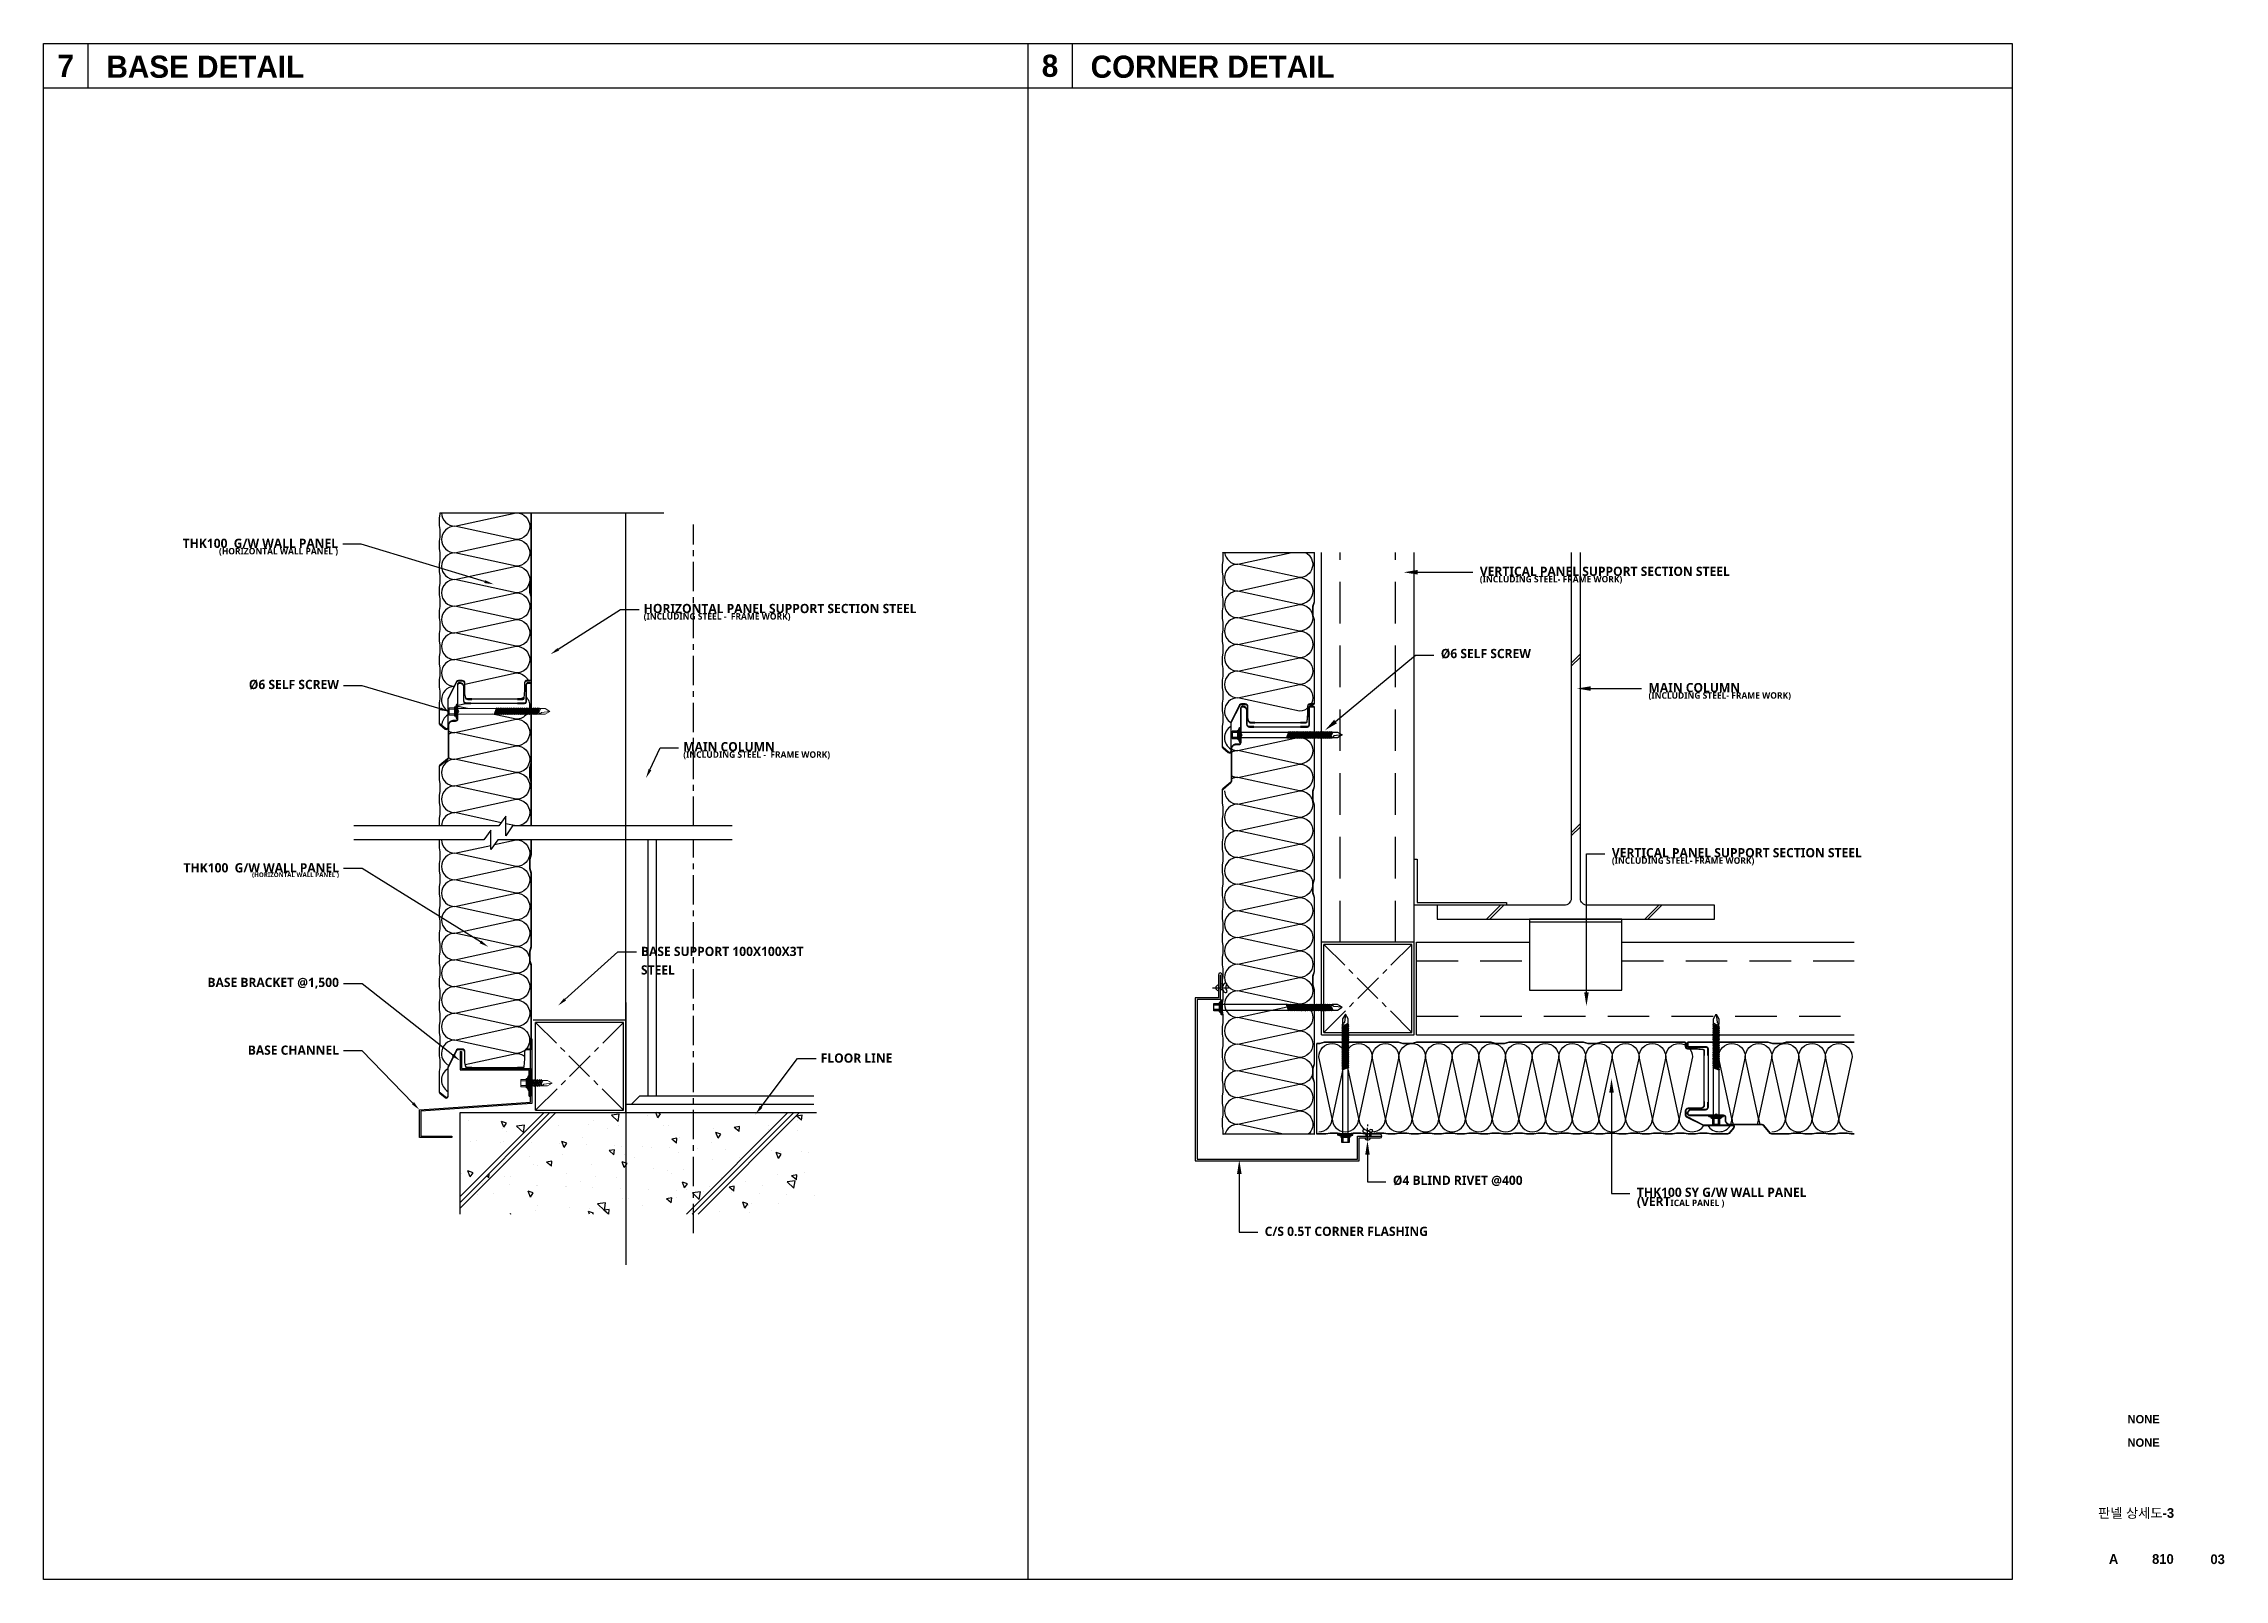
# Model space of a CAD drawing. Extents: x 0 to 20413, y 0 to 2870.
# Drawn here: x 6360 to 8720, y 60 to 1722 of the extents above; entities that cross this region are included whole.
import ezdxf
from ezdxf import colors
from ezdxf.entities.mleader import LeaderData, LeaderLine
from ezdxf.enums import TextEntityAlignment as Align
from ezdxf.math import Vec2, Vec3

# ---------------------------------------------------------------- set-up
doc = ezdxf.new("R2010")
doc.units = 0
doc.linetypes.add('CENTER', pattern=[50.8, 31.75, -6.35, 6.35, -6.35])
doc.linetypes.add('HID', pattern=[2.3, 1.5, -0.8])
doc.layers.get('Defpoints').update_dxf_attribs({"color": 151})
for name, color, linetype in [('0-판넬전개선', 11, 'Continuous'), ('6', 6, 'Continuous'), ('A-ANNO-GRA1', 7, 'Continuous'), ('A-ANNO-TEXT1', 7, 'Continuous'), ('BOLT', 10, 'Continuous'), ('FLASHING', 5, 'Continuous'), ('HATCH', 252, 'Continuous'), ('Insulation', 8, 'Continuous'), ('Panel', 2, 'Continuous'), ('STEEL', 2, 'Continuous'), ('~BOLT', 11, 'Continuous'), ('~CEN', 1, 'CENTER'), ('~FACE', 6, 'Continuous'), ('~PANEL', 2, 'Continuous'), ('~RIVET', 11, 'Continuous'), ('~TEXT', 3, 'Continuous'), ('형강', 4, 'Continuous')]:
    doc.layers.add(name, color=color, linetype=linetype)
doc.styles.add('2020음성 1차', font='나눔고딕Bold.ttf')
doc.styles.add('SY PANEL', font='NanumGothicBold.ttf')

msp = doc.modelspace()

# ---------------------------------------------------------------- texts
at = {"layer": 'A-ANNO-TEXT1', "style": '2020음성 1차'}
for s, p in [('7', (6384, 1698)), ('8', (7449, 1698))]:
    msp.add_text(s, height=24, dxfattribs=at).set_placement(p, align=Align.MIDDLE_CENTER)
for s, p in [('BASE DETAIL ', (6428, 1697)), ('CORNER DETAIL', (7493, 1697))]:
    msp.add_text(s, height=24, dxfattribs=at).set_placement(p, align=Align.MIDDLE_LEFT)
for s, height, p in [('NONE', 9, (8632.36, 233.33)), ('NONE', 9, (8632.36, 208)), ('판넬 상세도-3', 10.5, (8624.24, 131.96)), ('A', 10.5, (8599.9, 82.06)), ('810', 10.5, (8653.25, 82.06)), ('03', 10.5, (8712.47, 81.81))]:
    msp.add_text(s, height=height, dxfattribs=at).set_placement(p, align=Align.MIDDLE)

# ---------------------------------------------------------------- blocks, each defined once
blk = doc.blocks.new('*X107')
at = {"color": 0}
for p, q in [((86.58, 80.25), (86.58, 80.25)), ((99.4, 77.94), (98.6, 80.04)), ((100.41, 79.43), (98.6, 80.04)), ((99.4, 77.94), (100.41, 79.43)), ((112.4, 80.03), (112.4, 80.03)), ((119.04, 78.67), (119.04, 78.67)), ((129.91, 78.99), (129.91, 78.99)), ((131.76, 80.51), (131.76, 80.51)), ((141.1, 82.61), (138.25, 82.28)), ((140.69, 79.94), (138.25, 82.28)), ((140.69, 79.94), (141.1, 82.61)), ((151.09, 82.07), (151.09, 82.07)), ((154.99, 81.25), (154.24, 83.2)), ((156, 82.74), (154.62, 83.2)), ((154.99, 81.25), (156, 82.74)), ((190.24, 82.59), (190.24, 82.59)), ((207.01, 82.29), (205.13, 81.94)), ((206.86, 80.5), (205.13, 81.94)), ((205.28, 80.43), (205.28, 80.43)), ((206.86, 80.5), (207.01, 82.29)), ((87.56, 72.74), (87.56, 72.74)), ((89.42, 73.22), (89.42, 73.22)), ((98.41, 72.35), (98.41, 72.35)), ((98.95, 77.52), (98.95, 77.52)), ((99.4, 72.86), (99.4, 72.86)), ((100.5, 76.31), (100.5, 76.31)), ((106.91, 78.63), (104.06, 78.3)), ((106.5, 75.97), (104.06, 78.3)), ((106.5, 75.97), (106.91, 78.63)), ((108.74, 75.82), (108.74, 75.82)), ((109.39, 72.5), (109.39, 72.5)), ((119.38, 72.13), (119.38, 72.13)), ((121.16, 70.64), (120.35, 72.74)), ((122.16, 72.13), (120.35, 72.74)), ((121.16, 70.64), (122.16, 72.13)), ((127.73, 74.19), (127.73, 74.19)), ((129.36, 71.77), (129.36, 71.77)), ((136.94, 77.43), (136.94, 77.43)), ((139.35, 71.4), (139.35, 71.4)), ((140.76, 78.6), (140.76, 78.6)), ((141.75, 71.09), (141.75, 71.09)), ((149.34, 71.04), (149.34, 71.04)), ((157.03, 78.58), (157.03, 78.58)), ((158.99, 78.39), (158.99, 78.39)), ((161.88, 73.97), (160, 73.62)), ((161.73, 72.17), (160, 73.62)), ((161.73, 72.17), (161.88, 73.97)), ((162.93, 74.18), (162.93, 74.18)), ((174.23, 72.42), (174.23, 72.42)), ((174.93, 77.35), (174.93, 77.35)), ((176.74, 73.95), (175.94, 76.05)), ((177.75, 75.44), (175.94, 76.05)), ((176.74, 73.95), (177.75, 75.44)), ((184.45, 78.13), (182.57, 77.78)), ((184.29, 76.34), (182.57, 77.78)), ((184.1, 77.34), (184.1, 77.34)), ((184.29, 76.34), (184.45, 78.13)), ((193.59, 72.9), (193.59, 72.9)), ((194.94, 76.96), (194.94, 76.96)), ((195.02, 78.5), (195.02, 78.5)), ((205.49, 76.62), (205.49, 76.62)), ((99.4, 64.84), (99.4, 64.84)), ((108.54, 67.22), (108.54, 67.22)), ((110.24, 64.46), (110.24, 64.46)), ((111.72, 64.01), (111.72, 64.01)), ((116.75, 65.64), (114.87, 65.29)), ((116.59, 63.85), (114.87, 65.29)), ((116.59, 63.85), (116.75, 65.64)), ((120.58, 67.93), (120.58, 67.93)), ((131.08, 64.5), (131.08, 64.5)), ((139.32, 69.8), (137.44, 69.46)), ((139.16, 68.01), (137.44, 69.46)), ((139.16, 68.01), (139.32, 69.8)), ((142.91, 63.34), (142.1, 65.44)), ((143.92, 64.83), (142.1, 65.44)), ((142.91, 63.34), (143.92, 64.83)), ((142.98, 68.22), (142.98, 68.22)), ((146.53, 67.13), (146.53, 67.13)), ((152.59, 70.71), (152.59, 70.71)), ((153.58, 63.2), (153.58, 63.2)), ((159.32, 70.67), (159.32, 70.67)), ((162.34, 68.7), (162.34, 68.7)), ((169.31, 70.31), (169.31, 70.31)), ((174.76, 66.29), (174.76, 66.29)), ((179.3, 69.94), (179.3, 69.94)), ((184.52, 67.04), (184.52, 67.04)), ((189.28, 69.58), (189.28, 69.58)), ((189.56, 66.58), (189.56, 66.58)), ((195.93, 69.45), (195.93, 69.45)), ((198.5, 66.65), (197.69, 68.75)), ((199.5, 68.14), (197.69, 68.75)), ((198.5, 66.65), (199.5, 68.14)), ((199.27, 69.21), (199.27, 69.21)), ((206.77, 69.07), (206.77, 69.07)), ((209.26, 68.85), (209.26, 68.85)), ((84.05, 61.27), (84.05, 61.27)), ((87.32, 60.03), (86.52, 62.13)), ((88.33, 61.52), (86.52, 62.13)), ((87.32, 60.03), (88.33, 61.52)), ((91.67, 57.64), (91.67, 57.64)), ((94.03, 59.69), (93.25, 60.34)), ((94.03, 59.69), (94.17, 61.26)), ((99.83, 60.29), (99.83, 60.29)), ((101.65, 57.28), (101.65, 57.28)), ((101.95, 60.03), (101.95, 60.03)), ((111.23, 56.95), (111.23, 56.95)), ((111.64, 56.91), (111.64, 56.91)), ((121.63, 56.55), (121.63, 56.55)), ((122.04, 61.18), (122.04, 61.18)), ((122.07, 56.57), (122.07, 56.57)), ((127.05, 58.17), (127.05, 58.17)), ((131.61, 56.18), (131.61, 56.18)), ((132.41, 60.04), (132.41, 60.04)), ((139.94, 59.94), (139.94, 59.94)), ((141.6, 55.82), (141.6, 55.82)), ((151.59, 55.45), (151.59, 55.45)), ((158.31, 62.37), (158.31, 62.37)), ((160.03, 61.09), (160.03, 61.09)), ((161.57, 55.09), (161.57, 55.09)), ((164.67, 56.04), (163.86, 58.14)), ((165.67, 57.53), (163.86, 58.14)), ((164.42, 62.82), (164.42, 62.82)), ((164.67, 56.04), (165.67, 57.53)), ((165.41, 55.31), (165.41, 55.31)), ((173.56, 56.41), (173.56, 56.41)), ((177.93, 59.85), (177.93, 59.85)), ((182.57, 56.61), (180.69, 56.26)), ((182.41, 54.82), (180.69, 56.26)), ((182.41, 54.82), (182.57, 56.61)), ((186.59, 58.4), (186.59, 58.4)), ((192.92, 56.89), (192.92, 56.89)), ((198.02, 61), (198.02, 61)), ((204.51, 58.55), (201.67, 58.22)), ((204.1, 55.88), (201.67, 58.22)), ((205.13, 60.77), (203.25, 60.43)), ((204.97, 58.98), (203.25, 60.43)), ((204.1, 55.88), (204.51, 58.55)), ((204.81, 60.61), (204.81, 60.61)), ((204.97, 58.98), (205.13, 60.77)), ((207.76, 61.56), (207.76, 61.56)), ((90.06, 53.79), (90.06, 53.79)), ((95.8, 53.97), (95.8, 53.97)), ((109.08, 52.73), (108.27, 54.83)), ((110.08, 54.22), (108.27, 54.83)), ((109.08, 52.73), (110.08, 54.22)), ((111.05, 48), (111.05, 48)), ((111.54, 49.72), (111.54, 49.72)), ((123.06, 49.06), (123.06, 49.06)), ((130.39, 46.58), (130.03, 47.53)), ((131.84, 46.92), (130.03, 47.53)), ((130.41, 48.48), (130.41, 48.48)), ((136.14, 50.59), (133.29, 50.26)), ((135.72, 47.93), (133.29, 50.26)), ((133.9, 48.68), (133.9, 48.68)), ((137.43, 48.29), (135.55, 47.94)), ((137.17, 46.58), (135.55, 47.94)), ((135.72, 47.93), (136.14, 50.59)), ((137.29, 46.58), (137.43, 48.29)), ((142.3, 52.2), (142.3, 52.2)), ((144.24, 52.15), (144.24, 52.15)), ((149.53, 49.63), (149.53, 49.63)), ((160, 52.45), (158.12, 52.1)), ((159.84, 50.66), (158.12, 52.1)), ((159.84, 50.66), (160, 52.45)), ((161.66, 52.69), (161.66, 52.69)), ((170.33, 54.57), (167.48, 54.24)), ((169.91, 51.9), (167.48, 54.24)), ((169.91, 51.9), (170.33, 54.57)), ((171.56, 54.72), (171.56, 54.72)), ((177.24, 47.42), (177.24, 47.42)), ((181.55, 54.36), (181.55, 54.36)), ((186.42, 48.74), (185.61, 50.84)), ((187.43, 50.23), (185.61, 50.84)), ((186.42, 48.74), (187.43, 50.23)), ((187.52, 49.54), (187.52, 49.54)), ((188.89, 50.56), (188.89, 50.56)), ((191.53, 54), (191.53, 54)), ((198.42, 50.51), (198.42, 50.51)), ((201.52, 53.63), (201.52, 53.63)), ((211.51, 53.27), (211.51, 53.27)), ((101.95, 46.62), (101.66, 46.58)), ((101.94, 46.58), (101.95, 46.62)), ((131.61, 46.58), (131.84, 46.92)), ((188.09, 47.04), (188.09, 47.04))]:
    blk.add_line(p, q, dxfattribs=at)
blk = doc.blocks.new('SCREW-100')
at = {"layer": '~BOLT', "lineweight": 5}
for p, q in [((-5, 2.1), (-8, 1)), ((8, 1), (-8, 1)), ((-8, 1), (-8, 0)), ((8, 0), (-8, 0)), ((-2.5, 9.1), (-2.5, 3.1)), ((2.5, 3.1), (2.5, 9.1)), ((5, 2.1), (8, 1)), ((8, 1), (8, 0)), ((3.8, -42.5), (-3.5, -40)), ((-3, -41.7), (-3.5, -42)), ((3.8, -44.5), (-3.5, -42)), ((-3.5, -42), (-3, -42.7)), ((-3, -43.7), (-3.5, -44)), ((3.8, -46.5), (-3.5, -44)), ((-3.5, -44), (-3, -44.7)), ((-3, -45.7), (-3.5, -46)), ((3.8, -48.5), (-3.5, -46)), ((-3.5, -46), (-3, -46.7)), ((3, -41.7), (-3, -39.7)), ((-3, -40.7), (-3, -41.7)), ((3, -43.7), (-3, -41.7)), ((3, -44.7), (-3, -42.7)), ((-3, -42.7), (-3, -43.7)), ((3, -45.7), (-3, -43.7)), ((3, -46.7), (-3, -44.7)), ((-3, -44.7), (-3, -45.7)), ((3, -47.7), (-3, -45.7)), ((3, -48.7), (-3, -46.7)), ((-3, -46.7), (-3, -47.7)), ((3, -42.7), (3, -43.7)), ((3, -43.7), (3.8, -44.5)), ((3.8, -44.5), (3, -44.7)), ((3, -44.7), (3, -45.7)), ((3, -45.7), (3.8, -46.5)), ((3.8, -46.5), (3, -46.7)), ((3, -46.7), (3, -47.7)), ((-3, -47.7), (-3.5, -48)), ((3.8, -50.5), (-3.5, -48)), ((-3.5, -48), (-3, -48.7)), ((-3, -49.7), (-3.5, -50)), ((3.8, -52.5), (-3.5, -50)), ((-3.5, -50), (-3, -50.7)), ((-3, -51.7), (-3.5, -52)), ((3.8, -54.5), (-3.5, -52)), ((-3.5, -52), (-3, -52.7)), ((-3, -53.7), (-3.5, -54)), ((3.8, -56.5), (-3.5, -54)), ((-3.5, -54), (-3, -54.7)), ((-3, -55.7), (-3.5, -56)), ((3.8, -58.5), (-3.5, -56)), ((-3.5, -56), (-3, -56.7)), ((-3, -57.7), (-3.5, -58)), ((3.8, -60.5), (-3.5, -58)), ((-3.5, -58), (-3, -58.7)), ((-3, -59.7), (-3.5, -60)), ((3.8, -62.5), (-3.5, -60)), ((-3.5, -60), (-3, -60.7)), ((-3, -61.7), (-3.5, -62)), ((3.8, -64.5), (-3.5, -62)), ((-3.5, -62), (-3, -62.7)), ((-3, -63.7), (-3.5, -64)), ((-3.5, -64), (-3, -64.7)), ((3.8, -66.5), (-3.5, -64)), ((-3, -65.7), (-3.5, -66)), ((-3.5, -66), (-3, -66.7)), ((3.8, -68.5), (-3.5, -66)), ((-3, -67.7), (-3.5, -68)), ((-3.5, -68), (-3, -68.7)), ((3.8, -70.5), (-3.5, -68)), ((-3, -69.7), (-3.5, -70)), ((3.8, -72.5), (-3.5, -70)), ((-3.5, -70), (-3, -70.7)), ((3, -49.7), (-3, -47.7)), ((3, -50.7), (-3, -48.7)), ((-3, -48.7), (-3, -49.7)), ((3, -51.7), (-3, -49.7)), ((3, -52.7), (-3, -50.7)), ((-3, -50.7), (-3, -51.7)), ((3, -53.7), (-3, -51.7)), ((-3, -52.7), (-3, -53.7)), ((3, -54.7), (-3, -52.7)), ((3, -55.7), (-3, -53.7)), ((3, -56.7), (-3, -54.7)), ((-3, -54.7), (-3, -55.7)), ((3, -57.7), (-3, -55.7)), ((3, -58.7), (-3, -56.7)), ((-3, -56.7), (-3, -57.7)), ((3, -59.7), (-3, -57.7)), ((3, -60.7), (-3, -58.7)), ((-3, -58.7), (-3, -59.7)), ((3, -61.7), (-3, -59.7)), ((3, -62.7), (-3, -60.7)), ((-3, -60.7), (-3, -61.7)), ((3, -63.7), (-3, -61.7)), ((-3, -62.7), (-3, -63.7)), ((3, -64.7), (-3, -62.7)), ((3, -65.7), (-3, -63.7)), ((-3, -64.7), (-3, -65.7)), ((3, -66.7), (-3, -64.7)), ((3, -67.7), (-3, -65.7)), ((-3, -66.7), (-3, -67.7)), ((3, -68.7), (-3, -66.7)), ((3, -69.7), (-3, -67.7)), ((-3, -68.7), (-3, -69.7)), ((3, -70.7), (-3, -68.7)), ((3, -71.7), (-3, -69.7)), ((3, -72.7), (-3, -70.7)), ((-3, -70.7), (-3, -71.7)), ((3, -47.7), (3.8, -48.5)), ((3.8, -48.5), (3, -48.7)), ((3, -48.7), (3, -49.7)), ((3, -49.7), (3.8, -50.5)), ((3.8, -50.5), (3, -50.7)), ((3, -50.7), (3, -51.7)), ((3, -51.7), (3.8, -52.5)), ((3.8, -52.5), (3, -52.7)), ((3, -52.7), (3, -53.7)), ((3, -53.7), (3.8, -54.5)), ((3.8, -54.5), (3, -54.7)), ((3, -54.7), (3, -55.7)), ((3, -55.7), (3.8, -56.5)), ((3.8, -56.5), (3, -56.7)), ((3, -56.7), (3, -57.7)), ((3, -57.7), (3.8, -58.5)), ((3.8, -58.5), (3, -58.7)), ((3, -58.7), (3, -59.7)), ((3, -59.7), (3.8, -60.5)), ((3.8, -60.5), (3, -60.7)), ((3, -60.7), (3, -61.7)), ((3, -61.7), (3.8, -62.5)), ((3.8, -62.5), (3, -62.7)), ((3, -62.7), (3, -63.7)), ((3, -63.7), (3.8, -64.5)), ((3.8, -64.5), (3, -64.7)), ((3, -64.7), (3, -65.7)), ((3, -65.7), (3.8, -66.5)), ((3.8, -66.5), (3, -66.7)), ((3, -66.7), (3, -67.7)), ((3, -67.7), (3.8, -68.5)), ((3.8, -68.5), (3, -68.7)), ((3, -68.7), (3, -69.7)), ((3, -69.7), (3.8, -70.5)), ((3.8, -70.5), (3, -70.7)), ((3, -70.7), (3, -71.7)), ((-3, -71.7), (-3.5, -72)), ((3.8, -74.5), (-3.5, -72)), ((-3.5, -72), (-3, -72.7)), ((-3, -73.7), (-3.5, -74)), ((3.8, -76.5), (-3.5, -74)), ((-3.5, -74), (-3, -74.7)), ((-3, -75.7), (-3.5, -76)), ((3.8, -78.5), (-3.5, -76)), ((-3.5, -76), (-3, -76.7)), ((-3, -77.7), (-3.5, -78)), ((-3.5, -78), (-3, -78.7)), ((3.8, -80.5), (-3.5, -78)), ((-3, -79.7), (-3.5, -80)), ((3.8, -82.5), (-3.5, -80)), ((-3.5, -80), (-3, -80.7)), ((-3, -81.7), (-3.5, -82)), ((3.8, -84.5), (-3.5, -82)), ((-3.5, -82), (-3, -82.7)), ((-3, -83.7), (-3.5, -84)), ((3.8, -86.5), (-3.5, -84)), ((-3.5, -84), (-3, -84.7)), ((-3, -85.7), (-3.5, -86)), ((3.8, -88.5), (-3.5, -86)), ((-3.5, -86), (-3, -86.7)), ((3, -73.7), (-3, -71.7)), ((3, -74.7), (-3, -72.7)), ((-3, -72.7), (-3, -73.7)), ((3, -75.7), (-3, -73.7)), ((3, -76.7), (-3, -74.7)), ((-3, -74.7), (-3, -75.7)), ((3, -77.7), (-3, -75.7)), ((-3, -76.7), (-3, -77.7)), ((3, -78.7), (-3, -76.7)), ((3, -79.7), (-3, -77.7)), ((3, -80.7), (-3, -78.7)), ((-3, -78.7), (-3, -79.7)), ((3, -81.7), (-3, -79.7)), ((3, -82.7), (-3, -80.7)), ((-3, -80.7), (-3, -81.7)), ((3, -83.7), (-3, -81.7)), ((3, -84.7), (-3, -82.7)), ((-3, -82.7), (-3, -83.7)), ((3, -85.7), (-3, -83.7)), ((3, -86.7), (-3, -84.7)), ((-3, -84.7), (-3, -85.7)), ((3, -87.7), (-3, -85.7)), ((-3, -86.7), (-3, -89)), ((3, -88.7), (-3, -86.7)), ((3, -71.7), (3.8, -72.5)), ((3.8, -72.5), (3, -72.7)), ((3, -72.7), (3, -73.7)), ((3, -73.7), (3.8, -74.5)), ((3.8, -74.5), (3, -74.7)), ((3, -74.7), (3, -75.7)), ((3, -75.7), (3.8, -76.5)), ((3.8, -76.5), (3, -76.7)), ((3, -76.7), (3, -77.7)), ((3, -77.7), (3.8, -78.5)), ((3.8, -78.5), (3, -78.7)), ((3, -78.7), (3, -79.7)), ((3, -79.7), (3.8, -80.5)), ((3.8, -80.5), (3, -80.7)), ((3, -80.7), (3, -81.7)), ((3, -81.7), (3.8, -82.5)), ((3.8, -82.5), (3, -82.7)), ((3, -82.7), (3, -83.7)), ((3, -83.7), (3.8, -84.5)), ((3.8, -84.5), (3, -84.7)), ((3, -84.7), (3, -85.7)), ((3, -85.7), (3.8, -86.5)), ((3.8, -86.5), (3, -86.7)), ((3, -86.7), (3, -87.7)), ((3, -87.7), (3.8, -88.5)), ((3.8, -88.5), (3, -88.7)), ((3, -88.7), (3, -90))]:
    blk.add_line(p, q, dxfattribs=at)
blk.add_lwpolyline([(5, 3.1), (5, 2.1), (-5, 2.1), (-5, 3.1)], close=True, dxfattribs=at)
for points in [[(4, 3.1), (4, 9.1), (-4, 9.1), (-4, 3.1)], [(3, 0), (3, -41.7), (3.8, -42.5), (3, -42.7), (-3, -40.7), (-3.5, -40), (-3, -39.7), (-3, 0)], [(0, -100), (-1, -91), (-3, -89), (-1, -88), (3, -90)], [(3, -90), (3, -95), (0, -100), (-3, -95), (-3, -89)]]:
    blk.add_lwpolyline(points, dxfattribs=at)
at = {"layer": '~BOLT', "color": 0, "lineweight": 5}
blk.add_solid([(8, 1), (-8, 1), (8, 0), (-8, 0)], dxfattribs=at)
blk = doc.blocks.new('SCREW- 25')
at = {"layer": 'BOLT', "lineweight": 5}
for p, q in [((-5, 2.1), (-8, 1)), ((8, 1), (-8, 1)), ((-8, 1), (-8, 0)), ((8, 0), (-8, 0)), ((-2.5, 9.1), (-2.5, 3.1)), ((3, -1.7), (-2.2, 0)), ((3.8, -1.5), (-0.6, 0)), ((3, -0.7), (1, 0)), ((2.5, 3.1), (2.5, 9.1)), ((3, 0.3), (3, -0.7)), ((5, 2.1), (8, 1)), ((8, 1), (8, 0)), ((-3, -0.7), (-3.5, -1)), ((3.8, -3.5), (-3.5, -1)), ((-3.5, -1), (-3, -1.7)), ((-3, -2.7), (-3.5, -3)), ((-3.5, -3), (-3, -3.7)), ((3.8, -5.5), (-3.5, -3)), ((-3, -4.7), (-3.5, -5)), ((3.8, -7.5), (-3.5, -5)), ((-3.5, -5), (-3, -5.7)), ((-3, -6.7), (-3.5, -7)), ((3.8, -9.5), (-3.5, -7)), ((-3.5, -7), (-3, -7.7)), ((-3, -8.7), (-3.5, -9)), ((3.8, -11.5), (-3.5, -9)), ((-3.5, -9), (-3, -9.7)), ((-3, -10.7), (-3.5, -11)), ((3.8, -13.5), (-3.5, -11)), ((-3.5, -11), (-3, -11.7)), ((-3, 0), (-3, -0.7)), ((3, -2.7), (-3, -0.7)), ((-3, -1.7), (-3, -2.7)), ((3, -3.7), (-3, -1.7)), ((3, -4.7), (-3, -2.7)), ((3, -5.7), (-3, -3.7)), ((-3, -3.7), (-3, -4.7)), ((3, -6.7), (-3, -4.7)), ((3, -7.7), (-3, -5.7)), ((-3, -5.7), (-3, -6.7)), ((3, -8.7), (-3, -6.7)), ((3, -9.7), (-3, -7.7)), ((-3, -7.7), (-3, -8.7)), ((3, -10.7), (-3, -8.7)), ((3, -11.7), (-3, -9.7)), ((-3, -9.7), (-3, -10.7)), ((3, -12.7), (-3, -10.7)), ((-3, -11.7), (-3, -14)), ((3, -13.7), (-3, -11.7)), ((3, -0.7), (3.8, -1.5)), ((3.8, -1.5), (3, -1.7)), ((3, -1.7), (3, -2.7)), ((3, -2.7), (3.8, -3.5)), ((3.8, -3.5), (3, -3.7)), ((3, -3.7), (3, -4.7)), ((3, -4.7), (3.8, -5.5)), ((3.8, -5.5), (3, -5.7)), ((3, -5.7), (3, -6.7)), ((3, -6.7), (3.8, -7.5)), ((3.8, -7.5), (3, -7.7)), ((3, -7.7), (3, -8.7)), ((3, -8.7), (3.8, -9.5)), ((3.8, -9.5), (3, -9.7)), ((3, -9.7), (3, -10.7)), ((3, -10.7), (3.8, -11.5)), ((3.8, -11.5), (3, -11.7)), ((3, -11.7), (3, -12.7)), ((3, -12.7), (3.8, -13.5)), ((3.8, -13.5), (3, -13.7)), ((3, -13.7), (3, -15))]:
    blk.add_line(p, q, dxfattribs=at)
blk.add_lwpolyline([(5, 3.1), (5, 2.1), (-5, 2.1), (-5, 3.1)], close=True, dxfattribs=at)
for points in [[(4, 3.1), (4, 9.1), (-4, 9.1), (-4, 3.1)], [(0, -25), (-1, -16), (-3, -14), (-1, -13), (3, -15)], [(3, -15), (3, -20), (0, -25), (-3, -20), (-3, -14)]]:
    blk.add_lwpolyline(points, dxfattribs=at)
at = {"layer": 'BOLT', "color": 0, "lineweight": 5}
blk.add_solid([(8, 1), (-8, 1), (8, 0), (-8, 0)], dxfattribs=at)
blk = doc.blocks.new('SDS110')
at = {"layer": '~BOLT'}
for p, q in [((-5, 2.1), (-8, 1)), ((8, 1), (-8, 1)), ((-8, 1), (-8, 0)), ((8, 0), (-8, 0)), ((-2.5, 9.1), (-2.5, 3.1)), ((2.5, 3.1), (2.5, 9.1)), ((5, 2.1), (8, 1)), ((8, 1), (8, 0)), ((3.8, -52.5), (-3.5, -50)), ((-3, -51.7), (-3.5, -52)), ((3.8, -54.5), (-3.5, -52)), ((-3.5, -52), (-3, -52.7)), ((-3, -53.7), (-3.5, -54)), ((3.8, -56.5), (-3.5, -54)), ((-3.5, -54), (-3, -54.7)), ((-3, -55.7), (-3.5, -56)), ((3.8, -58.5), (-3.5, -56)), ((-3.5, -56), (-3, -56.7)), ((-3, -57.7), (-3.5, -58)), ((3.8, -60.5), (-3.5, -58)), ((-3.5, -58), (-3, -58.7)), ((-3, -59.7), (-3.5, -60)), ((3.8, -62.5), (-3.5, -60)), ((-3.5, -60), (-3, -60.7)), ((-3, -61.7), (-3.5, -62)), ((3.8, -64.5), (-3.5, -62)), ((-3.5, -62), (-3, -62.7)), ((-3, -63.7), (-3.5, -64)), ((3.8, -66.5), (-3.5, -64)), ((-3.5, -64), (-3, -64.7)), ((-3, -65.7), (-3.5, -66)), ((3.8, -68.5), (-3.5, -66)), ((-3.5, -66), (-3, -66.7)), ((-3, -67.7), (-3.5, -68)), ((3.8, -70.5), (-3.5, -68)), ((-3.5, -68), (-3, -68.7)), ((-3, -69.7), (-3.5, -70)), ((3.8, -72.5), (-3.5, -70)), ((-3.5, -70), (-3, -70.7)), ((3, -51.7), (-3, -49.7)), ((-3, -50.7), (-3, -51.7)), ((3, -53.7), (-3, -51.7)), ((3, -54.7), (-3, -52.7)), ((-3, -52.7), (-3, -53.7)), ((3, -55.7), (-3, -53.7)), ((3, -56.7), (-3, -54.7)), ((-3, -54.7), (-3, -55.7)), ((3, -57.7), (-3, -55.7)), ((3, -58.7), (-3, -56.7)), ((-3, -56.7), (-3, -57.7)), ((3, -59.7), (-3, -57.7)), ((3, -60.7), (-3, -58.7)), ((-3, -58.7), (-3, -59.7)), ((3, -61.7), (-3, -59.7)), ((3, -62.7), (-3, -60.7)), ((-3, -60.7), (-3, -61.7)), ((3, -63.7), (-3, -61.7)), ((-3, -62.7), (-3, -63.7)), ((3, -64.7), (-3, -62.7)), ((3, -65.7), (-3, -63.7)), ((3, -66.7), (-3, -64.7)), ((-3, -64.7), (-3, -65.7)), ((3, -67.7), (-3, -65.7)), ((3, -68.7), (-3, -66.7)), ((-3, -66.7), (-3, -67.7)), ((3, -69.7), (-3, -67.7)), ((3, -70.7), (-3, -68.7)), ((-3, -68.7), (-3, -69.7)), ((3, -71.7), (-3, -69.7)), ((3, -72.7), (-3, -70.7)), ((-3, -70.7), (-3, -71.7)), ((3, -52.7), (3, -53.7)), ((3, -53.7), (3.8, -54.5)), ((3.8, -54.5), (3, -54.7)), ((3, -54.7), (3, -55.7)), ((3, -55.7), (3.8, -56.5)), ((3.8, -56.5), (3, -56.7)), ((3, -56.7), (3, -57.7)), ((3, -57.7), (3.8, -58.5)), ((3.8, -58.5), (3, -58.7)), ((3, -58.7), (3, -59.7)), ((3, -59.7), (3.8, -60.5)), ((3.8, -60.5), (3, -60.7)), ((3, -60.7), (3, -61.7)), ((3, -61.7), (3.8, -62.5)), ((3.8, -62.5), (3, -62.7)), ((3, -62.7), (3, -63.7)), ((3, -63.7), (3.8, -64.5)), ((3.8, -64.5), (3, -64.7)), ((3, -64.7), (3, -65.7)), ((3, -65.7), (3.8, -66.5)), ((3.8, -66.5), (3, -66.7)), ((3, -66.7), (3, -67.7)), ((3, -67.7), (3.8, -68.5)), ((3.8, -68.5), (3, -68.7)), ((3, -68.7), (3, -69.7)), ((3, -69.7), (3.8, -70.5)), ((3.8, -70.5), (3, -70.7)), ((3, -70.7), (3, -71.7)), ((-3, -71.7), (-3.5, -72)), ((3.8, -74.5), (-3.5, -72)), ((-3.5, -72), (-3, -72.7)), ((-3, -73.7), (-3.5, -74)), ((-3.5, -74), (-3, -74.7)), ((3.8, -76.5), (-3.5, -74)), ((-3, -75.7), (-3.5, -76)), ((-3.5, -76), (-3, -76.7)), ((3.8, -78.5), (-3.5, -76)), ((-3, -77.7), (-3.5, -78)), ((-3.5, -78), (-3, -78.7)), ((3.8, -80.5), (-3.5, -78)), ((-3, -79.7), (-3.5, -80)), ((3.8, -82.5), (-3.5, -80)), ((-3.5, -80), (-3, -80.7)), ((-3, -81.7), (-3.5, -82)), ((3.8, -84.5), (-3.5, -82)), ((-3.5, -82), (-3, -82.7)), ((-3, -83.7), (-3.5, -84)), ((3.8, -86.5), (-3.5, -84)), ((-3.5, -84), (-3, -84.7)), ((-3, -85.7), (-3.5, -86)), ((3.8, -88.5), (-3.5, -86)), ((-3.5, -86), (-3, -86.7)), ((-3, -87.7), (-3.5, -88)), ((-3.5, -88), (-3, -88.7)), ((3.8, -90.5), (-3.5, -88)), ((-3, -89.7), (-3.5, -90)), ((3.8, -92.5), (-3.5, -90)), ((-3.5, -90), (-3, -90.7)), ((-3, -91.7), (-3.5, -92)), ((3.8, -94.5), (-3.5, -92)), ((-3.5, -92), (-3, -92.7)), ((-3, -93.7), (-3.5, -94)), ((3.8, -96.5), (-3.5, -94)), ((-3.5, -94), (-3, -94.7)), ((3, -73.7), (-3, -71.7)), ((-3, -72.7), (-3, -73.7)), ((3, -74.7), (-3, -72.7)), ((3, -75.7), (-3, -73.7)), ((-3, -74.7), (-3, -75.7)), ((3, -76.7), (-3, -74.7)), ((3, -77.7), (-3, -75.7)), ((-3, -76.7), (-3, -77.7)), ((3, -78.7), (-3, -76.7)), ((3, -79.7), (-3, -77.7)), ((-3, -78.7), (-3, -79.7)), ((3, -80.7), (-3, -78.7)), ((3, -81.7), (-3, -79.7)), ((3, -82.7), (-3, -80.7)), ((-3, -80.7), (-3, -81.7)), ((3, -83.7), (-3, -81.7)), ((3, -84.7), (-3, -82.7)), ((-3, -82.7), (-3, -83.7)), ((3, -85.7), (-3, -83.7)), ((3, -86.7), (-3, -84.7)), ((-3, -84.7), (-3, -85.7)), ((3, -87.7), (-3, -85.7)), ((-3, -86.7), (-3, -87.7)), ((3, -88.7), (-3, -86.7)), ((3, -89.7), (-3, -87.7)), ((3, -90.7), (-3, -88.7)), ((-3, -88.7), (-3, -89.7)), ((3, -91.7), (-3, -89.7)), ((3, -92.7), (-3, -90.7)), ((-3, -90.7), (-3, -91.7)), ((3, -93.7), (-3, -91.7)), ((3, -94.7), (-3, -92.7)), ((-3, -92.7), (-3, -93.7)), ((3, -95.7), (-3, -93.7)), ((3, -71.7), (3.8, -72.5)), ((3.8, -72.5), (3, -72.7)), ((3, -72.7), (3, -73.7)), ((3, -73.7), (3.8, -74.5)), ((3.8, -74.5), (3, -74.7)), ((3, -74.7), (3, -75.7)), ((3, -75.7), (3.8, -76.5)), ((3.8, -76.5), (3, -76.7)), ((3, -76.7), (3, -77.7)), ((3, -77.7), (3.8, -78.5)), ((3.8, -78.5), (3, -78.7)), ((3, -78.7), (3, -79.7)), ((3, -79.7), (3.8, -80.5)), ((3.8, -80.5), (3, -80.7)), ((3, -80.7), (3, -81.7)), ((3, -81.7), (3.8, -82.5)), ((3.8, -82.5), (3, -82.7)), ((3, -82.7), (3, -83.7)), ((3, -83.7), (3.8, -84.5)), ((3.8, -84.5), (3, -84.7)), ((3, -84.7), (3, -85.7)), ((3, -85.7), (3.8, -86.5)), ((3.8, -86.5), (3, -86.7)), ((3, -86.7), (3, -87.7)), ((3, -87.7), (3.8, -88.5)), ((3.8, -88.5), (3, -88.7)), ((3, -88.7), (3, -89.7)), ((3, -89.7), (3.8, -90.5)), ((3.8, -90.5), (3, -90.7)), ((3, -90.7), (3, -91.7)), ((3, -91.7), (3.8, -92.5)), ((3.8, -92.5), (3, -92.7)), ((3, -92.7), (3, -93.7)), ((3, -93.7), (3.8, -94.5)), ((-3, -95.7), (-3.5, -96)), ((3.8, -98.5), (-3.5, -96)), ((-3.5, -96), (-3, -96.7)), ((3, -96.7), (-3, -94.7)), ((-3, -94.7), (-3, -95.7)), ((3, -97.7), (-3, -95.7)), ((-3, -96.7), (-3, -99)), ((3, -98.7), (-3, -96.7)), ((3.8, -94.5), (3, -94.7)), ((3, -94.7), (3, -95.7)), ((3, -95.7), (3.8, -96.5)), ((3.8, -96.5), (3, -96.7)), ((3, -96.7), (3, -97.7)), ((3, -97.7), (3.8, -98.5)), ((3.8, -98.5), (3, -98.7)), ((3, -98.7), (3, -100))]:
    blk.add_line(p, q, dxfattribs=at)
blk.add_lwpolyline([(5, 3.1), (5, 2.1), (-5, 2.1), (-5, 3.1)], close=True, dxfattribs=at)
for points in [[(4, 3.1), (4, 9.1), (-4, 9.1), (-4, 3.1)], [(3, 0), (3, -51.7), (3.8, -52.5), (3, -52.7), (-3, -50.7), (-3.5, -50), (-3, -49.7), (-3, 0)], [(0, -110), (-1, -101), (-3, -99), (-1, -98), (3, -100)], [(3, -100), (3, -105), (0, -110), (-3, -105), (-3, -99)]]:
    blk.add_lwpolyline(points, dxfattribs=at)
at = {"layer": '~BOLT', "color": 0}
blk.add_solid([(8, 1), (-8, 1), (8, 0), (-8, 0)], dxfattribs=at)
blk = doc.blocks.new('SDS130')
at = {"layer": '~BOLT'}
for p, q in [((-5, 2.1), (-8, 1)), ((8, 1), (-8, 1)), ((-8, 1), (-8, 0)), ((8, 0), (-8, 0)), ((-2.5, 9.1), (-2.5, 3.1)), ((2.5, 3.1), (2.5, 9.1)), ((5, 2.1), (8, 1)), ((8, 1), (8, 0)), ((3.8, -72.5), (-3.5, -70)), ((3, -71.7), (-3, -69.7)), ((-3, -70.7), (-3, -71.7)), ((-3, -71.7), (-3.5, -72)), ((3.8, -74.5), (-3.5, -72)), ((-3.5, -72), (-3, -72.7)), ((-3, -73.7), (-3.5, -74)), ((3.8, -76.5), (-3.5, -74)), ((-3.5, -74), (-3, -74.7)), ((-3, -75.7), (-3.5, -76)), ((3.8, -78.5), (-3.5, -76)), ((-3.5, -76), (-3, -76.7)), ((-3, -77.7), (-3.5, -78)), ((3.8, -80.5), (-3.5, -78)), ((-3.5, -78), (-3, -78.7)), ((-3, -79.7), (-3.5, -80)), ((3.8, -82.5), (-3.5, -80)), ((-3.5, -80), (-3, -80.7)), ((-3, -81.7), (-3.5, -82)), ((3.8, -84.5), (-3.5, -82)), ((-3.5, -82), (-3, -82.7)), ((-3, -83.7), (-3.5, -84)), ((3.8, -86.5), (-3.5, -84)), ((-3.5, -84), (-3, -84.7)), ((-3, -85.7), (-3.5, -86)), ((3.8, -88.5), (-3.5, -86)), ((-3.5, -86), (-3, -86.7)), ((-3, -87.7), (-3.5, -88)), ((3.8, -90.5), (-3.5, -88)), ((-3.5, -88), (-3, -88.7)), ((-3, -89.7), (-3.5, -90)), ((3.8, -92.5), (-3.5, -90)), ((-3.5, -90), (-3, -90.7)), ((-3, -91.7), (-3.5, -92)), ((3.8, -94.5), (-3.5, -92)), ((-3.5, -92), (-3, -92.7)), ((-3, -93.7), (-3.5, -94)), ((-3.5, -94), (-3, -94.7)), ((3.8, -96.5), (-3.5, -94)), ((3, -73.7), (-3, -71.7)), ((3, -74.7), (-3, -72.7)), ((-3, -72.7), (-3, -73.7)), ((3, -75.7), (-3, -73.7)), ((3, -76.7), (-3, -74.7)), ((-3, -74.7), (-3, -75.7)), ((3, -77.7), (-3, -75.7)), ((3, -78.7), (-3, -76.7)), ((-3, -76.7), (-3, -77.7)), ((3, -79.7), (-3, -77.7)), ((3, -80.7), (-3, -78.7)), ((-3, -78.7), (-3, -79.7)), ((3, -81.7), (-3, -79.7)), ((3, -82.7), (-3, -80.7)), ((-3, -80.7), (-3, -81.7)), ((3, -83.7), (-3, -81.7)), ((-3, -82.7), (-3, -83.7)), ((3, -84.7), (-3, -82.7)), ((3, -85.7), (-3, -83.7)), ((3, -86.7), (-3, -84.7)), ((-3, -84.7), (-3, -85.7)), ((3, -87.7), (-3, -85.7)), ((3, -88.7), (-3, -86.7)), ((-3, -86.7), (-3, -87.7)), ((3, -89.7), (-3, -87.7)), ((3, -90.7), (-3, -88.7)), ((-3, -88.7), (-3, -89.7)), ((3, -91.7), (-3, -89.7)), ((3, -92.7), (-3, -90.7)), ((-3, -90.7), (-3, -91.7)), ((3, -93.7), (-3, -91.7)), ((-3, -92.7), (-3, -93.7)), ((3, -94.7), (-3, -92.7)), ((3, -95.7), (-3, -93.7)), ((3, -72.7), (3, -73.7)), ((3, -73.7), (3.8, -74.5)), ((3.8, -74.5), (3, -74.7)), ((3, -74.7), (3, -75.7)), ((3, -75.7), (3.8, -76.5)), ((3.8, -76.5), (3, -76.7)), ((3, -76.7), (3, -77.7)), ((3, -77.7), (3.8, -78.5)), ((3.8, -78.5), (3, -78.7)), ((3, -78.7), (3, -79.7)), ((3, -79.7), (3.8, -80.5)), ((3.8, -80.5), (3, -80.7)), ((3, -80.7), (3, -81.7)), ((3, -81.7), (3.8, -82.5)), ((3.8, -82.5), (3, -82.7)), ((3, -82.7), (3, -83.7)), ((3, -83.7), (3.8, -84.5)), ((3.8, -84.5), (3, -84.7)), ((3, -84.7), (3, -85.7)), ((3, -85.7), (3.8, -86.5)), ((3.8, -86.5), (3, -86.7)), ((3, -86.7), (3, -87.7)), ((3, -87.7), (3.8, -88.5)), ((3.8, -88.5), (3, -88.7)), ((3, -88.7), (3, -89.7)), ((3, -89.7), (3.8, -90.5)), ((3.8, -90.5), (3, -90.7)), ((3, -90.7), (3, -91.7)), ((3, -91.7), (3.8, -92.5)), ((3.8, -92.5), (3, -92.7)), ((3, -92.7), (3, -93.7)), ((3, -93.7), (3.8, -94.5)), ((-3, -95.7), (-3.5, -96)), ((-3.5, -96), (-3, -96.7)), ((3.8, -98.5), (-3.5, -96)), ((-3, -97.7), (-3.5, -98)), ((-3.5, -98), (-3, -98.7)), ((3.8, -100.5), (-3.5, -98)), ((-3, -99.7), (-3.5, -100)), ((3.8, -102.5), (-3.5, -100)), ((-3.5, -100), (-3, -100.7)), ((-3, -101.7), (-3.5, -102)), ((3.8, -104.5), (-3.5, -102)), ((-3.5, -102), (-3, -102.7)), ((-3, -103.7), (-3.5, -104)), ((3.8, -106.5), (-3.5, -104)), ((-3.5, -104), (-3, -104.7)), ((-3, -105.7), (-3.5, -106)), ((3.8, -108.5), (-3.5, -106)), ((-3.5, -106), (-3, -106.7)), ((-3, -107.7), (-3.5, -108)), ((-3.5, -108), (-3, -108.7)), ((3.8, -110.5), (-3.5, -108)), ((-3, -109.7), (-3.5, -110)), ((3.8, -112.5), (-3.5, -110)), ((-3.5, -110), (-3, -110.7)), ((-3, -111.7), (-3.5, -112)), ((3.8, -114.5), (-3.5, -112)), ((-3.5, -112), (-3, -112.7)), ((-3, -113.7), (-3.5, -114)), ((3.8, -116.5), (-3.5, -114)), ((-3.5, -114), (-3, -114.7)), ((-3, -115.7), (-3.5, -116)), ((3.8, -118.5), (-3.5, -116)), ((-3.5, -116), (-3, -116.7)), ((-3, -94.7), (-3, -95.7)), ((3, -96.7), (-3, -94.7)), ((3, -97.7), (-3, -95.7)), ((-3, -96.7), (-3, -97.7)), ((3, -98.7), (-3, -96.7)), ((3, -99.7), (-3, -97.7)), ((-3, -98.7), (-3, -99.7)), ((3, -100.7), (-3, -98.7)), ((3, -101.7), (-3, -99.7)), ((3, -102.7), (-3, -100.7)), ((-3, -100.7), (-3, -101.7)), ((3, -103.7), (-3, -101.7)), ((3, -104.7), (-3, -102.7)), ((-3, -102.7), (-3, -103.7)), ((3, -105.7), (-3, -103.7)), ((3, -106.7), (-3, -104.7)), ((-3, -104.7), (-3, -105.7)), ((3, -107.7), (-3, -105.7)), ((-3, -106.7), (-3, -107.7)), ((3, -108.7), (-3, -106.7)), ((3, -109.7), (-3, -107.7)), ((3, -110.7), (-3, -108.7)), ((-3, -108.7), (-3, -109.7)), ((3, -111.7), (-3, -109.7)), ((3, -112.7), (-3, -110.7)), ((-3, -110.7), (-3, -111.7)), ((3, -113.7), (-3, -111.7)), ((3, -114.7), (-3, -112.7)), ((-3, -112.7), (-3, -113.7)), ((3, -115.7), (-3, -113.7)), ((3, -116.7), (-3, -114.7)), ((-3, -114.7), (-3, -115.7)), ((3, -117.7), (-3, -115.7)), ((-3, -116.7), (-3, -119)), ((3, -118.7), (-3, -116.7)), ((3.8, -94.5), (3, -94.7)), ((3, -94.7), (3, -95.7)), ((3, -95.7), (3.8, -96.5)), ((3.8, -96.5), (3, -96.7)), ((3, -96.7), (3, -97.7)), ((3, -97.7), (3.8, -98.5)), ((3.8, -98.5), (3, -98.7)), ((3, -98.7), (3, -99.7)), ((3, -99.7), (3.8, -100.5)), ((3.8, -100.5), (3, -100.7)), ((3, -100.7), (3, -101.7)), ((3, -101.7), (3.8, -102.5)), ((3.8, -102.5), (3, -102.7)), ((3, -102.7), (3, -103.7)), ((3, -103.7), (3.8, -104.5)), ((3.8, -104.5), (3, -104.7)), ((3, -104.7), (3, -105.7)), ((3, -105.7), (3.8, -106.5)), ((3.8, -106.5), (3, -106.7)), ((3, -106.7), (3, -107.7)), ((3, -107.7), (3.8, -108.5)), ((3.8, -108.5), (3, -108.7)), ((3, -108.7), (3, -109.7)), ((3, -109.7), (3.8, -110.5)), ((3.8, -110.5), (3, -110.7)), ((3, -110.7), (3, -111.7)), ((3, -111.7), (3.8, -112.5)), ((3.8, -112.5), (3, -112.7)), ((3, -112.7), (3, -113.7)), ((3, -113.7), (3.8, -114.5)), ((3.8, -114.5), (3, -114.7)), ((3, -114.7), (3, -115.7)), ((3, -115.7), (3.8, -116.5)), ((3.8, -116.5), (3, -116.7)), ((3, -116.7), (3, -117.7)), ((3, -117.7), (3.8, -118.5)), ((3.8, -118.5), (3, -118.7)), ((3, -118.7), (3, -120))]:
    blk.add_line(p, q, dxfattribs=at)
blk.add_lwpolyline([(5, 3.1), (5, 2.1), (-5, 2.1), (-5, 3.1)], close=True, dxfattribs=at)
for points in [[(4, 3.1), (4, 9.1), (-4, 9.1), (-4, 3.1)], [(3, 0), (3, -71.7), (3.8, -72.5), (3, -72.7), (-3, -70.7), (-3.5, -70), (-3, -69.7), (-3, 0)], [(0, -130), (-1, -121), (-3, -119), (-1, -118), (3, -120)], [(3, -120), (3, -125), (0, -130), (-3, -125), (-3, -119)]]:
    blk.add_lwpolyline(points, dxfattribs=at)
at = {"layer": '~BOLT', "color": 0}
blk.add_solid([(8, 1), (-8, 1), (8, 0), (-8, 0)], dxfattribs=at)

# ---------------------------------------------------------------- linework, layer by layer
for p, q in [((6408, 1722), (6408, 1674)), ((7425, 1722), (7425, 1674)), ((7473, 1722), (7473, 1674)), ((6360, 1674), (8490, 1674))]:
    msp.add_line(p, q)
for points in [[(7105.01, 875.31), (6867.53, 875.31), (6860.03, 864.81), (6860.03, 885.81), (6852.53, 875.31), (6695.84, 875.31)], [(7105.01, 860.31), (6851.41, 860.31), (6843.91, 849.81), (6843.91, 870.81), (6836.41, 860.31), (6695.84, 860.31)], [(6810.72, 455.33), (6810.72, 565.18), (7196.21, 565.18)]]:
    msp.add_lwpolyline(points)
at = {"layer": '0-판넬전개선'}
for p, q in [((6788.57, 1214.19), (7031.11, 1214.19)), ((6989.91, 684.17), (6989.91, 400.4))]:
    msp.add_line(p, q, dxfattribs=at)
at = {"layer": '6'}
for p, q in [((6872.87, 1007.81), (6822.42, 1007.81)), ((6823.37, 1012.81), (6872.87, 1012.81)), ((7720.2, 982.39), (7669.7, 982.39)), ((7670.7, 987.39), (7720.2, 987.39)), ((6823.37, 613.9), (6872.87, 613.9))]:
    msp.add_line(p, q, dxfattribs=at)
at = {"layer": 'A-ANNO-GRA1'}
msp.add_line((7425, 1722), (7425, 60), dxfattribs=at)
at = {"layer": 'Defpoints'}
msp.add_lwpolyline([(6360, 1722), (8490, 1722), (8490, 60), (6360, 60)], close=True, dxfattribs=at)
at = {"layer": 'FLASHING'}
for p, q in [((6810.6, 631.26), (6810.6, 611.26)), ((6810.6, 631.26), (6812.1, 631.26)), ((6812.1, 631.26), (6812.1, 612.76)), ((6810.6, 611.26), (6885.41, 611.26)), ((6812.1, 612.76), (6886.91, 612.76)), ((6885.41, 582.76), (6885.41, 611.26)), ((6886.91, 612.76), (6886.91, 582.76)), ((6885.41, 582.76), (6886.91, 582.76))]:
    msp.add_line(p, q, dxfattribs=at)
msp.add_lwpolyline([(7633.2, 704.38), (7635.2, 704.38), (7635.2, 714.38, 1), (7631.2, 714.38), (7631.2, 689.38), (7606.2, 689.38), (7606.2, 512.78), (7783.6, 512.78), (7783.6, 537.78), (7806.2, 537.78, 1), (7806.2, 541.78), (7796.2, 541.78), (7796.2, 539.78)], format="xyb", dxfattribs=at)
msp.add_lwpolyline([(7633.2, 714.38), (7633.2, 687.38), (7608.2, 687.38), (7608.2, 514.78), (7781.6, 514.78), (7781.6, 539.78), (7807, 539.78)], dxfattribs=at)
msp.add_lwpolyline([(6766.61, 538.18), (6766.61, 568.18), (6886.91, 576.51), (6886.91, 645.01), (6888.41, 645.01), (6888.41, 575.01), (6768.11, 566.68), (6768.11, 539.68), (6801.61, 539.68), (6801.61, 538.18)], close=True, dxfattribs=at)
at = {"layer": 'HATCH'}
for p, q in [((6810.72, 474.31), (6901.59, 565.18)), ((6810.72, 467.94), (6907.95, 565.18)), ((6810.72, 461.58), (6914.32, 565.18)), ((7055.52, 455.33), (7165.37, 565.18)), ((7061.89, 455.33), (7171.73, 565.18)), ((7068.25, 455.33), (7178.1, 565.18))]:
    msp.add_line(p, q, dxfattribs=at)
at = {"layer": 'Insulation'}
for points in [[(6790.49, 1214.19, 0.4142136), (6804.93, 1199.75), (6871.51, 1214.19, -1), (6871.51, 1185.31), (6804.93, 1199.75, 0.4142136), (6790.49, 1185.31)], [(6790.49, 1185.31, 0.4142136), (6804.93, 1170.87), (6871.51, 1185.31, -1), (6871.51, 1156.43), (6804.93, 1170.87, 0.4142136), (6790.49, 1156.43)], [(6790.49, 1156.43, 0.4142136), (6804.93, 1141.99), (6871.51, 1156.43, -1), (6871.51, 1127.55), (6804.93, 1141.99, 0.4142136), (6790.49, 1127.55)], [(7725.73, 1171.19, -0.777647), (7718.84, 1144.06), (7652.27, 1158.5, 0.4142136), (7637.83, 1144.06)], [(7637.93, 1171.19, 0.3790189), (7652.27, 1158.5), (7710.76, 1171.19)], [(7637.83, 1144.06, 0.4142136), (7652.27, 1129.62), (7718.84, 1144.06, -1), (7718.84, 1115.18), (7652.27, 1129.62, 0.4142136), (7637.83, 1115.18)], [(6790.49, 1127.55, 0.4142136), (6804.93, 1113.11), (6871.51, 1127.55, -1), (6871.51, 1098.67), (6804.93, 1113.11, 0.4142136), (6790.49, 1098.67)], [(7637.83, 1115.18, 0.4142136), (7652.27, 1100.74), (7718.84, 1115.18, -1), (7718.84, 1086.3), (7652.27, 1100.74, 0.4142136), (7637.83, 1086.3)], [(6790.49, 1098.67, 0.4142136), (6804.93, 1084.23), (6871.51, 1098.67, -1), (6871.51, 1069.79), (6804.93, 1084.23, 0.4142136), (6790.49, 1069.79)], [(7637.83, 1086.3, 0.4142136), (7652.27, 1071.86), (7718.84, 1086.3, -1), (7718.84, 1057.42), (7652.27, 1071.86, 0.4142136), (7637.83, 1057.42)], [(6790.49, 1069.79, 0.4142136), (6804.93, 1055.35), (6871.51, 1069.79, -1), (6871.51, 1040.91), (6804.93, 1055.35, 0.4142136), (6790.49, 1040.91)], [(6790.49, 1040.91, 0.3982226), (6804.14, 1026.49, 0.3982226)], [(6815.87, 1028.84), (6871.51, 1040.91, -0.2865825), (6884.48, 1032.81, -0.2865825)], [(7637.83, 1057.42, 0.4142136), (7652.27, 1042.98), (7718.84, 1057.42, -1), (7718.84, 1028.54), (7652.27, 1042.98, 0.4142136), (7637.83, 1028.54)], [(6804.12, 1026.45, 0.3977691), (6790.49, 1012.03)], [(6882.37, 1014.78, -0.2338331), (6885.66, 1002.41, -0.2338331)], [(7637.83, 1028.54, 0.4142136), (7652.27, 1014.1), (7718.84, 1028.54, -1), (7718.84, 999.66), (7652.27, 1014.1, 0.4142136), (7637.83, 999.66)], [(6790.49, 1012.03, 0.2605549), (6797.37, 999.73, 0.2605549)], [(6797.37, 995.45, 0.2389699), (6790.54, 984.32)], [(6882.83, 996.31, -0.2292212), (6871.51, 990.83), (6846.25, 996.31)], [(6879.59, 1014.5, -0.0661547), (6876.18, 1012.81)], [(7637.83, 999.66, 0.2629955), (7644.82, 987.29, 0.2629955)], [(6798.37, 977.97, 0.1185019), (6804.93, 976.39), (6871.51, 990.83, -1), (6871.51, 961.95), (6804.93, 976.39, 0.1185019), (6798.37, 974.81)], [(7644.7, 983.08, 0.2605555), (7637.83, 970.78)], [(7637.83, 970.78, 0.2605555), (7644.7, 958.48, 0.2605555)], [(7645.7, 958.42, 0.1185014), (7652.27, 956.84), (7718.84, 971.28, -1), (7718.84, 942.4), (7652.27, 956.84, 0.1185014), (7645.7, 955.26, 0.1185014)], [(6798.32, 949.12, 0.1195705), (6804.93, 947.51), (6871.51, 961.95, -1), (6871.51, 933.07), (6804.93, 947.51, 0.4142136), (6790.49, 933.07)], [(6790.49, 933.07, 0.4142136), (6804.93, 918.63), (6871.51, 933.07, -1), (6871.51, 904.19), (6804.93, 918.63, 0.4142136), (6790.49, 904.19)], [(7645.7, 929.54, 0.1185014), (7652.27, 927.96), (7718.84, 942.4, -1), (7718.84, 913.52), (7652.27, 927.96, 0.1185014), (7645.7, 926.38)], [(6790.49, 904.19, 0.4142136), (6804.93, 889.75), (6871.51, 904.19, -1), (6871.51, 875.31), (6860.03, 877.8)], [(7637.83, 913.52, 0.4142136), (7652.27, 899.08), (7718.84, 913.52, -1), (7718.84, 884.64), (7652.27, 899.08, 0.4142136), (7637.83, 884.64)], [(6855.08, 878.87), (6804.93, 889.75, 0.4142136), (6790.49, 875.31)], [(7637.83, 884.64, 0.4142136), (7652.27, 870.2), (7718.84, 884.64, -1), (7718.84, 855.76), (7652.27, 870.2, 0.4142136), (7637.83, 855.76)], [(6790.49, 860.31, 0.4142136), (6804.93, 845.87), (6843.91, 854.32)], [(6847.73, 855.15), (6871.51, 860.31, -1), (6871.51, 831.43), (6804.93, 845.87, 0.4142136), (6790.49, 831.43)], [(7637.83, 855.76, 0.4142136), (7652.27, 841.32), (7718.84, 855.76, -1), (7718.84, 826.88), (7652.27, 841.32, 0.4142136), (7637.83, 826.88)], [(6790.49, 831.43, 0.4142136), (6804.93, 816.99), (6871.51, 831.43, -1), (6871.51, 802.55), (6804.93, 816.99, 0.4142136), (6790.49, 802.55)], [(7637.83, 826.88, 0.4142136), (7652.27, 812.44), (7718.84, 826.88, -1), (7718.84, 798), (7652.27, 812.44, 0.4142136), (7637.83, 798)], [(6790.49, 802.55, 0.4142136), (6804.93, 788.11), (6871.51, 802.55, -1), (6871.51, 773.67), (6804.93, 788.11, 0.4142136), (6790.49, 773.67)], [(7637.83, 798, 0.4142136), (7652.27, 783.56), (7718.84, 798, -1), (7718.84, 769.12), (7652.27, 783.56, 0.4142136), (7637.83, 769.12)], [(6790.49, 773.67, 0.4142136), (6804.93, 759.23), (6871.51, 773.67, -1), (6871.51, 744.79), (6804.93, 759.23, 0.4142136), (6790.49, 744.79)], [(7637.83, 769.12, 0.4142136), (7652.27, 754.68), (7718.84, 769.12, -1), (7718.84, 740.24), (7652.27, 754.68, 0.4142136), (7637.83, 740.24)], [(6790.49, 744.79, 0.4142136), (6804.93, 730.35), (6871.51, 744.79, -1), (6871.51, 715.91), (6804.93, 730.35, 0.4142136), (6790.49, 715.91)], [(7637.83, 740.24, 0.4142136), (7652.27, 725.8), (7718.84, 740.24, -1), (7718.84, 711.36), (7652.27, 725.8, 0.4142136), (7637.83, 711.36)], [(6790.49, 715.91, 0.4142136), (6804.93, 701.47), (6871.51, 715.91, -1), (6871.51, 687.03), (6804.93, 701.47, 0.4142136), (6790.49, 687.03)], [(7637.83, 711.36, 0.4142136), (7652.27, 696.92), (7718.84, 711.36, -1), (7718.84, 682.48), (7652.27, 696.92, 0.4142136), (7637.83, 682.48)], [(6790.49, 687.03, 0.4142136), (6804.93, 672.59), (6871.51, 687.03, -1), (6871.51, 658.15), (6804.93, 672.59, 0.4142136), (6790.49, 658.15)], [(7637.83, 682.48, 0.4142136), (7652.27, 668.04), (7718.84, 682.48, -1), (7718.84, 653.6), (7652.27, 668.04, 0.4142136), (7637.83, 653.6)], [(6790.49, 658.15, 0.4142136), (6804.93, 643.71), (6871.51, 658.15, -0.6603267), (6881.94, 633.72, -0.6603267)], [(6880.63, 632.52, -0.1727439), (6871.51, 629.27), (6804.93, 643.71, 0.4142136), (6790.49, 629.27)], [(7637.83, 653.6, 0.4142136), (7652.27, 639.16), (7718.84, 653.6, -1), (7718.84, 624.72), (7652.27, 639.16, 0.4142136), (7637.83, 624.72)], [(7739.79, 544.4, 0.4142136), (7754.23, 558.84), (7739.79, 625.41, -1), (7768.67, 625.41), (7754.23, 558.84, 0.4142136), (7768.67, 544.4)], [(7768.67, 544.4, 0.4142136), (7783.11, 558.84), (7768.67, 625.41, -1), (7797.55, 625.41), (7783.11, 558.84, 0.4142136), (7797.55, 544.4)], [(7797.55, 544.4, 0.4142136), (7811.99, 558.84), (7797.55, 625.41, -1), (7826.43, 625.41), (7811.99, 558.84, 0.4142136), (7826.43, 544.4)], [(7826.43, 544.4, 0.4142136), (7840.87, 558.84), (7826.43, 625.41, -1), (7855.31, 625.41), (7840.87, 558.84, 0.4142136), (7855.31, 544.4)], [(7855.31, 544.4, 0.4142136), (7869.75, 558.84), (7855.31, 625.41, -1), (7884.19, 625.41), (7869.75, 558.84, 0.4142136), (7884.19, 544.4)], [(7884.19, 544.4, 0.4142136), (7898.63, 558.84), (7884.19, 625.41, -1), (7913.07, 625.41), (7898.63, 558.84, 0.4142136), (7913.07, 544.4)], [(7913.07, 544.4, 0.4142136), (7927.51, 558.84), (7913.07, 625.41, -1), (7941.95, 625.41), (7927.51, 558.84, 0.4142136), (7941.95, 544.4)], [(7941.95, 544.4, 0.4142136), (7956.39, 558.84), (7941.95, 625.41, -1), (7970.83, 625.41), (7956.39, 558.84, 0.4142136), (7970.83, 544.4)], [(7970.83, 544.4, 0.4142136), (7985.27, 558.84), (7970.83, 625.41, -1), (7999.71, 625.41), (7985.27, 558.84, 0.4142136), (7999.71, 544.4)], [(7999.71, 544.4, 0.4142136), (8014.15, 558.84), (7999.71, 625.41, -1), (8028.59, 625.41), (8014.15, 558.84, 0.4142136), (8028.59, 544.4)], [(8028.59, 544.4, 0.4142136), (8043.03, 558.84), (8028.59, 625.41, -1), (8057.47, 625.41), (8043.03, 558.84, 0.4142136), (8057.47, 544.4)], [(8057.47, 544.4, 0.4142136), (8071.91, 558.84), (8057.47, 625.41, -1), (8086.35, 625.41), (8071.91, 558.84, 0.4142136), (8086.35, 544.4)], [(8086.35, 544.4, 0.4142136), (8100.79, 558.84), (8086.35, 625.41, -1), (8115.23, 625.41), (8100.79, 558.84, 0.4142136), (8115.23, 544.4)], [(8115.23, 544.4, 0.4142136), (8129.67, 558.84), (8115.23, 625.41, -1), (8144.11, 625.41), (8129.67, 558.84, 0.4142136), (8144.11, 544.4)], [(8185.36, 552.28, 0.1185014), (8186.93, 558.84), (8172.49, 625.41, -1), (8201.37, 625.41), (8186.93, 558.84, 0.1185014), (8188.51, 552.28, 0.1185014)], [(8214.24, 552.28, 0.1185014), (8215.81, 558.84), (8201.37, 625.41, -1), (8230.25, 625.41), (8215.81, 558.84, 0.1185014), (8217.39, 552.28)], [(8230.25, 544.4, 0.4142136), (8244.69, 558.84), (8230.25, 625.41, -1), (8259.13, 625.41), (8244.69, 558.84, 0.4142136), (8259.13, 544.4)], [(8259.13, 544.4, 0.4142136), (8273.57, 558.84), (8259.13, 625.41, -1), (8288.01, 625.41), (8273.57, 558.84, 0.4142136), (8288.01, 544.4)], [(8288.01, 544.4, 0.4142136), (8302.45, 558.84), (8288.01, 625.41, -1), (8316.89, 625.41), (8302.45, 558.84, 0.4142136), (8316.89, 544.4)], [(6790.49, 629.27, 0.2840898), (6798.48, 616.35, 0.2840898)], [(6816.29, 617.29), (6871.51, 629.27, -0.1667687), (6880.37, 626.23, -0.1667687)], [(7637.83, 624.72, 0.4142136), (7652.27, 610.28), (7718.84, 624.72, -1), (7718.84, 595.84), (7652.27, 610.28, 0.4142136), (7637.83, 595.84)], [(6797.37, 612.69, 0.2605549), (6790.49, 600.39)], [(6790.49, 600.39, 0.2605549), (6797.37, 588.09, 0.2605549)], [(7637.83, 595.84, 0.4142136), (7652.27, 581.4), (7718.84, 595.84, -1), (7718.84, 566.96), (7652.27, 581.4, 0.4142136), (7637.83, 566.96)], [(7637.83, 566.96, 0.4142136), (7652.27, 552.52), (7718.84, 566.96, -0.6876428), (7728.49, 541.78, -0.6876428)], [(7701.78, 541.78), (7652.27, 552.52, 0.3402108), (7638.31, 541.78, 0.3402108)], [(8144.11, 544.4, 0.2629955), (8156.48, 551.39, 0.2629955)], [(8160.69, 551.28, 0.2605555), (8172.99, 544.4)], [(8172.99, 544.4, 0.2605555), (8185.29, 551.28, 0.2605555)]]:
    msp.add_lwpolyline(points, format="xyb", dxfattribs=at)
for points in [[(6808.37, 1006.02), (6816.85, 1007.86)], [(6818.59, 1002.31), (6808.37, 1004.53)]]:
    msp.add_lwpolyline(points, dxfattribs=at)
at = {"layer": 'Panel'}
for points in [[(6788.57, 1214.19), (6788.57, 1213.02), (6787.87, 1208.52), (6787.87, 1200.59), (6788.57, 1196.09), (6788.57, 1188.02), (6787.87, 1183.52), (6787.87, 1175.59), (6788.57, 1171.09), (6788.57, 1163.02), (6787.87, 1158.52), (6787.87, 1150.59), (6788.57, 1146.09), (6788.57, 1138.02), (6787.87, 1133.52), (6787.87, 1125.59), (6788.57, 1121.09), (6788.57, 1113.02), (6787.87, 1108.52), (6787.87, 1100.59), (6788.57, 1096.09), (6788.57, 1088.02), (6787.87, 1083.52), (6787.87, 1075.59), (6788.57, 1071.09), (6788.57, 1063.02), (6787.87, 1058.52), (6787.87, 1050.59), (6788.57, 1046.09), (6788.57, 1038.02), (6787.87, 1033.52), (6787.87, 1025.59), (6788.57, 1021.09), (6788.57, 1013.02), (6787.87, 1008.52), (6787.87, 987.08, 0.2216947), (6788.76, 985.16), (6794.58, 980.28, 0.6370703), (6797.87, 981.81), (6797.87, 1012.47, -0.1172868), (6798.08, 1013.37), (6807.27, 1031.59, -0.2225849), (6808.81, 1032.31), (6812.87, 1032.31, -0.4142136), (6815.37, 1029.81), (6815.37, 1018.5, 0.0319128), (6815.39, 1018.11), (6816.04, 1014.93, 0.3773132), (6819.02, 1012.31), (6823.37, 1012.31), (6823.37, 1012.81), (6819.02, 1012.81, -0.3793082), (6816.54, 1015.01), (6815.89, 1018.2, -0.0301659), (6815.87, 1018.5), (6815.87, 1029.81, 0.4142136), (6812.87, 1032.81), (6808.81, 1032.81, 0.2289248), (6806.85, 1031.86), (6797.64, 1013.6, 0.1172868), (6797.37, 1012.47), (6797.37, 981.81, -0.6370703), (6794.91, 980.66), (6789.08, 985.55, -0.2216947), (6788.37, 987.08), (6788.37, 1008.48), (6789.07, 1012.98), (6789.07, 1021.13), (6788.37, 1025.63), (6788.37, 1033.48), (6789.07, 1037.98), (6789.07, 1046.13), (6788.37, 1050.63), (6788.37, 1058.48), (6789.07, 1062.98), (6789.07, 1071.13), (6788.37, 1075.63), (6788.37, 1083.48), (6789.07, 1087.98), (6789.07, 1096.13), (6788.37, 1100.63), (6788.37, 1108.48), (6789.07, 1112.98), (6789.07, 1121.13), (6788.37, 1125.63), (6788.37, 1133.48), (6789.07, 1137.98), (6789.07, 1146.13), (6788.37, 1150.63), (6788.37, 1158.48), (6789.07, 1162.98), (6789.07, 1171.13), (6788.37, 1175.63), (6788.37, 1183.48), (6789.07, 1187.98), (6789.07, 1196.13), (6788.37, 1200.63), (6788.37, 1208.48), (6789.07, 1212.98), (6789.07, 1214.19)], [(6887.37, 1214.19), (6887.37, 1143.38), (6885.87, 1138.38), (6885.87, 1128.23), (6887.37, 1123.73), (6887.37, 1033.61, -0.4142131), (6886.57, 1032.81), (6882.87, 1032.81, 0.4142128), (6880.37, 1030.31), (6880.37, 1022.33), (6879.51, 1013.71, -0.3853136), (6878.51, 1012.81), (6872.87, 1012.81), (6872.87, 1012.31), (6878.51, 1012.31, 0.3853136), (6880.01, 1013.66), (6880.87, 1022.31), (6880.87, 1030.31, -0.4142128), (6882.87, 1032.31), (6886.57, 1032.31, 0.4142131), (6887.87, 1033.61), (6887.87, 1123.81), (6886.37, 1128.31), (6886.37, 1138.31), (6887.87, 1143.31), (6887.87, 1214.19)], [(7635.82, 1171.19), (7635.9, 1170.67), (7635.9, 1162.6), (7635.2, 1158.1), (7635.2, 1150.17), (7635.9, 1145.67), (7635.9, 1137.6), (7635.2, 1133.1), (7635.2, 1125.17), (7635.9, 1120.67), (7635.9, 1112.6), (7635.2, 1108.1), (7635.2, 1100.17), (7635.9, 1095.67), (7635.9, 1087.6), (7635.2, 1083.1), (7635.2, 1075.17), (7635.9, 1070.67), (7635.9, 1062.6), (7635.2, 1058.1), (7635.2, 1050.17), (7635.9, 1045.67), (7635.9, 1037.6), (7635.2, 1033.1), (7635.2, 1025.17), (7635.9, 1020.67), (7635.9, 1012.6), (7635.2, 1008.1), (7635.2, 1000.17), (7635.9, 995.67), (7635.9, 987.6), (7635.2, 983.1), (7635.2, 961.66, 0.2216947), (7636.1, 959.74), (7641.92, 954.86, 0.6370703), (7645.2, 956.39), (7645.2, 987.05, -0.1172868), (7645.42, 987.95), (7654.6, 1006.17, -0.2225849), (7656.14, 1006.89), (7660.2, 1006.89, -0.4142136), (7662.7, 1004.39), (7662.7, 993.08, 0.0319128), (7662.73, 992.69), (7663.38, 989.51, 0.3773132), (7666.35, 986.89), (7670.7, 986.89), (7670.7, 987.39), (7666.35, 987.39, -0.3793082), (7663.87, 989.59), (7663.22, 992.78, -0.0301659), (7663.2, 993.08), (7663.2, 1004.39, 0.4142136), (7660.2, 1007.39), (7656.14, 1007.39, 0.2289248), (7654.18, 1006.44), (7644.97, 988.18, 0.1172868), (7644.7, 987.05), (7644.7, 956.39, -0.6370703), (7642.24, 955.24), (7636.42, 960.12, -0.2216947), (7635.7, 961.66), (7635.7, 983.06), (7636.4, 987.56), (7636.4, 995.71), (7635.7, 1000.21), (7635.7, 1008.06), (7636.4, 1012.56), (7636.4, 1020.71), (7635.7, 1025.21), (7635.7, 1033.06), (7636.4, 1037.56), (7636.4, 1045.71), (7635.7, 1050.21), (7635.7, 1058.06), (7636.4, 1062.56), (7636.4, 1070.71), (7635.7, 1075.21), (7635.7, 1083.06), (7636.4, 1087.56), (7636.4, 1095.71), (7635.7, 1100.21), (7635.7, 1108.06), (7636.4, 1112.56), (7636.4, 1120.71), (7635.7, 1125.21), (7635.7, 1133.06), (7636.4, 1137.56), (7636.4, 1145.71), (7635.7, 1150.21), (7635.7, 1158.06), (7636.4, 1162.56), (7636.4, 1170.71), (7636.33, 1171.19)], [(7734.7, 1171.19), (7734.7, 1117.96), (7733.2, 1112.96), (7733.2, 1102.81), (7734.7, 1098.31), (7734.7, 1008.19, -0.4142131), (7733.9, 1007.39), (7730.2, 1007.39, 0.4142128), (7727.7, 1004.89), (7727.7, 996.91), (7726.84, 988.29, -0.3853136), (7725.85, 987.39), (7720.2, 987.39), (7720.2, 986.89), (7725.85, 986.89, 0.3853136), (7727.34, 988.24), (7728.2, 996.89), (7728.2, 1004.89, -0.4142128), (7730.2, 1006.89), (7733.9, 1006.89, 0.4142131), (7735.2, 1008.19), (7735.2, 1098.39), (7733.7, 1102.89), (7733.7, 1112.89), (7735.2, 1117.89), (7735.2, 1171.19)], [(6788.42, 875.31), (6788.37, 875.63), (6788.37, 883.48), (6789.07, 887.98), (6789.07, 896.13), (6788.37, 900.63), (6788.37, 908.48), (6789.07, 912.98), (6789.07, 921.13), (6788.37, 925.63), (6788.37, 939.14, -0.2216947), (6789.08, 940.68), (6797.48, 947.72, 0.2216947), (6798.37, 949.63), (6798.37, 984.31, -0.4142136), (6802.87, 988.81), (6805.87, 988.81, 0.4142136), (6808.37, 991.31), (6808.37, 997.66), (6809.47, 999.31), (6808.37, 1000.96), (6808.37, 1028.31, -0.4142136), (6809.87, 1029.81), (6810.37, 1029.81, -0.4142136), (6814.37, 1025.81), (6814.37, 1010.81, 0.4142136), (6817.37, 1007.81), (6822.37, 1007.81), (6822.37, 1008.31), (6817.37, 1008.31, -0.4142136), (6814.87, 1010.81), (6814.87, 1025.81, 0.4142136), (6810.37, 1030.31), (6809.87, 1030.31, 0.4142136), (6807.87, 1028.31), (6807.87, 1000.81), (6808.87, 999.31), (6807.87, 997.81), (6807.87, 991.31, -0.4142136), (6805.87, 989.31), (6802.87, 989.31, 0.4142136), (6797.87, 984.31), (6797.87, 949.63, -0.2216947), (6797.16, 948.1), (6788.76, 941.06, 0.2216947), (6787.87, 939.14), (6787.87, 925.59), (6788.57, 921.09), (6788.57, 913.02), (6787.87, 908.52), (6787.87, 900.59), (6788.57, 896.09), (6788.57, 888.02), (6787.87, 883.52), (6787.87, 875.59), (6787.91, 875.31)], [(6887.87, 875.31), (6887.87, 923.31), (6886.37, 928.31), (6886.37, 938.31), (6887.87, 943.31), (6887.87, 1029.01, 0.4142136), (6886.57, 1030.31), (6884.37, 1030.31, 0.4142134), (6881.87, 1027.81), (6881.87, 1009.81, -0.4142134), (6880.37, 1008.31), (6872.87, 1008.31), (6872.87, 1007.81), (6880.37, 1007.81, 0.4142134), (6882.37, 1009.81), (6882.37, 1027.81, -0.4142134), (6884.37, 1029.81), (6886.57, 1029.81, -0.4142136), (6887.37, 1029.01), (6887.37, 943.38), (6885.87, 938.38), (6885.87, 928.24), (6887.37, 923.24), (6887.37, 875.31)], [(7636.4, 541.78), (7636.4, 545.71), (7635.7, 550.21), (7635.7, 558.06), (7636.4, 562.56), (7636.4, 570.71), (7635.7, 575.21), (7635.7, 583.06), (7636.4, 587.56), (7636.4, 595.71), (7635.7, 600.21), (7635.7, 608.06), (7636.4, 612.56), (7636.4, 620.71), (7635.7, 625.21), (7635.7, 633.06), (7636.4, 637.56), (7636.4, 645.71), (7635.7, 650.21), (7635.7, 658.06), (7636.4, 662.56), (7636.4, 670.71), (7635.7, 675.21), (7635.7, 683.06), (7636.4, 687.56), (7636.4, 695.71), (7635.7, 700.21), (7635.7, 708.06), (7636.4, 712.56), (7636.4, 720.71), (7635.7, 725.21), (7635.7, 733.06), (7636.4, 737.56), (7636.4, 745.71), (7635.7, 750.21), (7635.7, 758.06), (7636.4, 762.56), (7636.4, 770.71), (7635.7, 775.21), (7635.7, 783.06), (7636.4, 787.56), (7636.4, 795.71), (7635.7, 800.21), (7635.7, 808.06), (7636.4, 812.56), (7636.4, 820.71), (7635.7, 825.21), (7635.7, 833.06), (7636.4, 837.56), (7636.4, 845.71), (7635.7, 850.21), (7635.7, 858.06), (7636.4, 862.56), (7636.4, 870.71), (7635.7, 875.21), (7635.7, 883.06), (7636.4, 887.56), (7636.4, 895.71), (7635.7, 900.21), (7635.7, 913.72, -0.2216947), (7636.42, 915.26), (7644.81, 922.3, 0.2216947), (7645.7, 924.21), (7645.7, 958.89, -0.4142136), (7650.2, 963.39), (7653.2, 963.39, 0.4142136), (7655.7, 965.89), (7655.7, 972.24), (7656.8, 973.89), (7655.7, 975.54), (7655.7, 1002.89, -0.4142136), (7657.2, 1004.39), (7657.7, 1004.39, -0.4142136), (7661.7, 1000.39), (7661.7, 985.39, 0.4142136), (7664.7, 982.39), (7669.7, 982.39), (7669.7, 982.89), (7664.7, 982.89, -0.4142136), (7662.2, 985.39), (7662.2, 1000.39, 0.4142136), (7657.7, 1004.89), (7657.2, 1004.89, 0.4142136), (7655.2, 1002.89), (7655.2, 975.39), (7656.2, 973.89), (7655.2, 972.39), (7655.2, 965.89, -0.4142136), (7653.2, 963.89), (7650.2, 963.89, 0.4142136), (7645.2, 958.89), (7645.2, 924.21, -0.2216947), (7644.49, 922.68), (7636.1, 915.64, 0.2216947), (7635.2, 913.72), (7635.2, 900.17), (7635.9, 895.67), (7635.9, 887.6), (7635.2, 883.1), (7635.2, 875.17), (7635.9, 870.67), (7635.9, 862.6), (7635.2, 858.1), (7635.2, 850.17), (7635.9, 845.67), (7635.9, 837.6), (7635.2, 833.1), (7635.2, 825.17), (7635.9, 820.67), (7635.9, 812.6), (7635.2, 808.1), (7635.2, 800.17), (7635.9, 795.67), (7635.9, 787.6), (7635.2, 783.1), (7635.2, 775.17), (7635.9, 770.67), (7635.9, 762.6), (7635.2, 758.1), (7635.2, 750.17), (7635.9, 745.67), (7635.9, 737.6), (7635.2, 733.1), (7635.2, 725.17), (7635.9, 720.67), (7635.9, 712.6), (7635.2, 708.1), (7635.2, 700.17), (7635.9, 695.67), (7635.9, 687.6), (7635.2, 683.1), (7635.2, 675.17), (7635.9, 670.67), (7635.9, 662.6), (7635.2, 658.1), (7635.2, 650.17), (7635.9, 645.67), (7635.9, 637.6), (7635.2, 633.1), (7635.2, 625.17), (7635.9, 620.67), (7635.9, 612.6), (7635.2, 608.1), (7635.2, 600.17), (7635.9, 595.67), (7635.9, 587.6), (7635.2, 583.1), (7635.2, 575.17), (7635.9, 570.67), (7635.9, 562.6), (7635.2, 558.1), (7635.2, 550.17), (7635.9, 545.67), (7635.9, 541.78)], [(7735.2, 541.78), (7735.2, 597.89), (7733.7, 602.89), (7733.7, 612.89), (7735.2, 617.89), (7735.2, 697.89), (7733.7, 702.89), (7733.7, 712.89), (7735.2, 717.89), (7735.2, 797.89), (7733.7, 802.89), (7733.7, 812.89), (7735.2, 817.89), (7735.2, 897.89), (7733.7, 902.89), (7733.7, 912.89), (7735.2, 917.89), (7735.2, 1003.59, 0.4142136), (7733.9, 1004.89), (7731.7, 1004.89, 0.4142134), (7729.2, 1002.39), (7729.2, 984.39, -0.4142134), (7727.7, 982.89), (7720.2, 982.89), (7720.2, 982.39), (7727.7, 982.39, 0.4142134), (7729.7, 984.39), (7729.7, 1002.39, -0.4142134), (7731.7, 1004.39), (7733.9, 1004.39, -0.4142136), (7734.7, 1003.59), (7734.7, 917.96), (7733.2, 912.96), (7733.2, 902.82), (7734.7, 897.82), (7734.7, 817.96), (7733.2, 812.96), (7733.2, 802.82), (7734.7, 797.82), (7734.7, 717.96), (7733.2, 712.96), (7733.2, 702.82), (7734.7, 697.82), (7734.7, 617.96), (7733.2, 612.96), (7733.2, 602.82), (7734.7, 597.82), (7734.7, 541.78)], [(6787.98, 860.31), (6787.87, 859.61), (6787.87, 851.68), (6788.57, 847.18), (6788.57, 839.11), (6787.87, 834.61), (6787.87, 826.68), (6788.57, 822.18), (6788.57, 814.11), (6787.87, 809.61), (6787.87, 801.68), (6788.57, 797.18), (6788.57, 789.11), (6787.87, 784.61), (6787.87, 776.68), (6788.57, 772.18), (6788.57, 764.11), (6787.87, 759.61), (6787.87, 751.68), (6788.57, 747.18), (6788.57, 739.11), (6787.87, 734.61), (6787.87, 726.68), (6788.57, 722.18), (6788.57, 714.11), (6787.87, 709.61), (6787.87, 701.68), (6788.57, 697.18), (6788.57, 689.11), (6787.87, 684.61), (6787.87, 676.68), (6788.57, 672.18), (6788.57, 664.11), (6787.87, 659.61), (6787.87, 651.68), (6788.57, 647.18), (6788.57, 639.11), (6787.87, 634.61), (6787.87, 626.68), (6788.57, 622.18), (6788.57, 614.11), (6787.87, 609.61), (6787.87, 588.17, 0.2216947), (6788.76, 586.26), (6794.58, 581.37, 0.6370703), (6797.87, 582.9), (6797.87, 613.56, -0.1172868), (6798.08, 614.46), (6807.27, 632.68, -0.2225849), (6808.81, 633.4), (6812.87, 633.4, -0.4142136), (6815.37, 630.9), (6815.37, 619.59, 0.0319128), (6815.39, 619.21), (6816.04, 616.02, 0.3773132), (6819.02, 613.4), (6823.37, 613.4), (6823.37, 613.9), (6819.02, 613.9, -0.3793082), (6816.54, 616.1), (6815.89, 619.29, -0.0301659), (6815.87, 619.59), (6815.87, 630.9, 0.4142136), (6812.87, 633.9), (6808.81, 633.9, 0.2289248), (6806.85, 632.96), (6797.64, 614.69, 0.1172868), (6797.37, 613.56), (6797.37, 582.9, -0.6370703), (6794.91, 581.75), (6789.08, 586.64, -0.2216947), (6788.37, 588.17), (6788.37, 609.58), (6789.07, 614.08), (6789.07, 622.22), (6788.37, 626.72), (6788.37, 634.58), (6789.07, 639.08), (6789.07, 647.22), (6788.37, 651.72), (6788.37, 659.58), (6789.07, 664.08), (6789.07, 672.22), (6788.37, 676.72), (6788.37, 684.58), (6789.07, 689.08), (6789.07, 697.22), (6788.37, 701.72), (6788.37, 709.58), (6789.07, 714.08), (6789.07, 722.22), (6788.37, 726.72), (6788.37, 734.58), (6789.07, 739.08), (6789.07, 747.22), (6788.37, 751.72), (6788.37, 759.58), (6789.07, 764.08), (6789.07, 772.22), (6788.37, 776.72), (6788.37, 784.58), (6789.07, 789.08), (6789.07, 797.22), (6788.37, 801.72), (6788.37, 809.58), (6789.07, 814.08), (6789.07, 822.22), (6788.37, 826.72), (6788.37, 834.58), (6789.07, 839.08), (6789.07, 847.22), (6788.37, 851.72), (6788.37, 859.58), (6788.48, 860.31)], [(6887.37, 860.31), (6887.37, 844.48), (6885.87, 839.48), (6885.87, 829.33), (6887.37, 824.33), (6887.37, 744.48), (6885.87, 739.48), (6885.87, 729.32), (6887.37, 724.82), (6887.37, 634.7, -0.4142131), (6886.57, 633.9), (6882.87, 633.9, 0.4142128), (6880.37, 631.4), (6880.37, 623.43), (6879.51, 614.8, -0.3853136), (6878.51, 613.9), (6872.87, 613.9), (6872.87, 613.4), (6878.51, 613.4, 0.3853136), (6880.01, 614.75), (6880.87, 623.4), (6880.87, 631.4, -0.4142128), (6882.87, 633.4), (6886.57, 633.4, 0.4142131), (6887.87, 634.7), (6887.87, 724.9), (6886.37, 729.4), (6886.37, 739.4), (6887.87, 744.4), (6887.87, 824.4), (6886.37, 829.4), (6886.37, 839.4), (6887.87, 844.4), (6887.87, 860.31)]]:
    msp.add_lwpolyline(points, format="xyb", dxfattribs=at)
at = {"layer": 'STEEL'}
for p, q in [((8012.92, 1051.58), (8022.92, 1061.58)), ((8012.92, 1048.18), (8022.92, 1058.18)), ((8012.92, 867.9), (8022.92, 877.9)), ((8012.92, 864.5), (8022.92, 874.5)), ((7014.1, 583.18), (7014.1, 860.31)), ((7023.1, 583.18), (7023.1, 860.31)), ((7921.5, 774.49), (7936.5, 789.49)), ((7924.9, 774.49), (7939.9, 789.49)), ((8092.64, 774.49), (8107.64, 789.49)), ((8096.03, 774.49), (8111.03, 789.49)), ((6989.91, 574.18), (7193.4, 574.18)), ((7005.1, 583.18), (6996.1, 574.18)), ((7005.1, 583.18), (7193.4, 583.18))]:
    msp.add_line(p, q, dxfattribs=at)
msp.add_lwpolyline([(8012.92, 1171.19), (8012.92, 796.99, -0.4142136), (8005.42, 789.49), (7867.92, 789.49), (7867.92, 774.49), (8167.92, 774.49), (8167.92, 789.49), (8030.42, 789.49, -0.4142136), (8022.92, 796.99), (8022.92, 1171.19)], format="xyb", dxfattribs=at)
at = {"layer": '~CEN'}
for p, q in [((7063.1, 875.31), (7063.1, 1201.7)), ((7063.1, 434.77), (7063.1, 860.31)), ((7840.42, 746.99), (7745.42, 651.99)), ((7745.42, 746.99), (7840.42, 651.99)), ((6987.41, 662.68), (6892.41, 567.68)), ((6892.41, 662.68), (6987.41, 567.68))]:
    msp.add_line(p, q, dxfattribs=at)
at = {"layer": '~FACE'}
for p, q in [((7635.82, 1171.19), (7735.2, 1171.19)), ((7737.77, 542.28), (7737.77, 639.78)), ((8156.39, 626.78), (8156.39, 577.28)), ((8161.39, 576.28), (8161.39, 626.78)), ((7734.7, 541.78), (7636.4, 541.78))]:
    msp.add_line(p, q, dxfattribs=at)
at = {"layer": '~PANEL'}
for p, q in [((8156.39, 626.78), (8156.89, 626.78)), ((8160.89, 626.78), (8161.39, 626.78)), ((8156.39, 577.28), (8156.89, 577.28)), ((8160.89, 576.28), (8161.39, 576.28)), ((7635.9, 541.78), (7636.4, 541.78)), ((7734.7, 541.78), (7735.2, 541.78)), ((7737.77, 541.78), (7737.77, 542.28))]:
    msp.add_line(p, q, dxfattribs=at)
for points in [[(7737.77, 640.28), (7740.89, 640.28), (7745.89, 641.78), (7825.89, 641.78), (7830.89, 640.28), (7840.89, 640.28), (7845.89, 641.78), (7925.89, 641.78), (7930.89, 640.28), (7940.89, 640.28), (7945.89, 641.78), (8025.89, 641.78), (8030.89, 640.28), (8040.89, 640.28), (8045.39, 641.78), (8135.59, 641.78, -0.4142131), (8136.89, 640.48), (8136.89, 636.78, 0.4142128), (8138.89, 634.78), (8146.89, 634.78), (8155.54, 633.91, -0.3853136), (8156.89, 632.42), (8156.89, 626.78)], [(7737.77, 639.78), (7740.96, 639.78), (7745.96, 641.28), (7825.81, 641.28), (7830.81, 639.78), (7840.96, 639.78), (7845.96, 641.28), (7925.81, 641.28), (7930.81, 639.78), (7940.96, 639.78), (7945.96, 641.28), (8025.81, 641.28), (8030.81, 639.78), (8040.97, 639.78), (8045.47, 641.28), (8135.59, 641.28, -0.4142131), (8136.39, 640.48), (8136.39, 636.78, 0.4142128), (8138.89, 634.28), (8146.86, 634.28), (8155.49, 633.41, -0.3853136), (8156.39, 632.42), (8156.39, 626.78)], [(8160.89, 626.78), (8160.89, 634.28, 0.4142134), (8159.39, 635.78), (8141.39, 635.78, -0.4142134), (8138.89, 638.28), (8138.89, 640.48, -0.4142136), (8140.19, 641.78), (8225.89, 641.78), (8230.89, 640.28), (8240.89, 640.28), (8245.89, 641.78), (8319.14, 641.78)], [(8161.39, 626.78), (8161.39, 634.28, 0.4142134), (8159.39, 636.28), (8141.39, 636.28, -0.4142134), (8139.39, 638.28), (8139.39, 640.48, -0.4142136), (8140.19, 641.28), (8225.81, 641.28), (8230.81, 639.78), (8240.96, 639.78), (8245.96, 641.28), (8319.14, 641.28)], [(8156.39, 577.28), (8156.39, 572.92, -0.3793082), (8154.19, 570.44), (8151, 569.79, -0.0301659), (8150.7, 569.78), (8139.39, 569.78, 0.4142136), (8136.39, 566.78), (8136.39, 562.71, 0.2289248), (8137.33, 560.75), (8155.6, 551.54, 0.1172868), (8156.72, 551.28), (8187.39, 551.28, -0.6370703), (8188.54, 548.81), (8183.65, 542.99, -0.2216947), (8182.12, 542.28), (8164.7, 542.28), (8160.2, 542.98), (8152.05, 542.98), (8147.55, 542.28), (8139.7, 542.28), (8135.2, 542.98), (8127.05, 542.98), (8122.55, 542.28), (8114.7, 542.28), (8110.2, 542.98), (8102.05, 542.98), (8097.55, 542.28), (8089.7, 542.28), (8085.2, 542.98), (8077.05, 542.98), (8072.55, 542.28), (8064.7, 542.28), (8060.2, 542.98), (8052.05, 542.98), (8047.55, 542.28), (8039.7, 542.28), (8035.2, 542.98), (8027.05, 542.98), (8022.55, 542.28), (8014.7, 542.28), (8010.2, 542.98), (8002.05, 542.98), (7997.55, 542.28), (7989.7, 542.28), (7985.2, 542.98), (7977.05, 542.98), (7972.55, 542.28), (7964.7, 542.28), (7960.2, 542.98), (7952.05, 542.98), (7947.55, 542.28), (7939.7, 542.28), (7935.2, 542.98), (7927.05, 542.98), (7922.55, 542.28), (7914.7, 542.28), (7910.2, 542.98), (7902.05, 542.98), (7897.55, 542.28), (7889.7, 542.28), (7885.2, 542.98), (7877.05, 542.98), (7872.55, 542.28), (7864.7, 542.28), (7860.2, 542.98), (7852.05, 542.98), (7847.55, 542.28), (7839.7, 542.28), (7835.2, 542.98), (7827.05, 542.98), (7822.55, 542.28), (7814.7, 542.28), (7810.2, 542.98), (7802.05, 542.98), (7797.55, 542.28), (7789.7, 542.28), (7785.2, 542.98), (7777.05, 542.98), (7772.55, 542.28), (7764.7, 542.28), (7760.2, 542.98), (7752.05, 542.98), (7747.55, 542.28), (7737.77, 542.28)], [(8156.89, 577.28), (8156.89, 572.92, -0.3773132), (8154.27, 569.95), (8151.08, 569.3, -0.0319128), (8150.7, 569.28), (8139.39, 569.28, 0.4142136), (8136.89, 566.78), (8136.89, 562.71, 0.2225849), (8137.61, 561.18), (8155.82, 551.99, 0.1172868), (8156.72, 551.78), (8187.39, 551.78, -0.6370703), (8188.92, 548.49), (8184.03, 542.67, -0.2216947), (8182.12, 541.78), (8164.66, 541.78), (8160.16, 542.48), (8152.09, 542.48), (8147.59, 541.78), (8139.66, 541.78), (8135.16, 542.48), (8127.09, 542.48), (8122.59, 541.78), (8114.66, 541.78), (8110.16, 542.48), (8102.09, 542.48), (8097.59, 541.78), (8089.66, 541.78), (8085.16, 542.48), (8077.09, 542.48), (8072.59, 541.78), (8064.66, 541.78), (8060.16, 542.48), (8052.09, 542.48), (8047.59, 541.78), (8039.66, 541.78), (8035.16, 542.48), (8027.09, 542.48), (8022.59, 541.78), (8014.66, 541.78), (8010.16, 542.48), (8002.09, 542.48), (7997.59, 541.78), (7989.66, 541.78), (7985.16, 542.48), (7977.09, 542.48), (7972.59, 541.78), (7964.66, 541.78), (7960.16, 542.48), (7952.09, 542.48), (7947.59, 541.78), (7939.66, 541.78), (7935.16, 542.48), (7927.09, 542.48), (7922.59, 541.78), (7914.66, 541.78), (7910.16, 542.48), (7902.09, 542.48), (7897.59, 541.78), (7889.66, 541.78), (7885.16, 542.48), (7877.09, 542.48), (7872.59, 541.78), (7864.66, 541.78), (7860.16, 542.48), (7852.09, 542.48), (7847.59, 541.78), (7839.66, 541.78), (7835.16, 542.48), (7827.09, 542.48), (7822.59, 541.78), (7814.66, 541.78), (7810.16, 542.48), (7802.09, 542.48), (7797.59, 541.78), (7789.66, 541.78), (7785.16, 542.48), (7777.09, 542.48), (7772.59, 541.78), (7764.66, 541.78), (7760.16, 542.48), (7752.09, 542.48), (7747.59, 541.78), (7737.77, 541.78)], [(8319.14, 541.78), (8315.88, 541.78), (8311.38, 542.48), (8303.31, 542.48), (8298.81, 541.78), (8290.88, 541.78), (8286.38, 542.48), (8278.31, 542.48), (8273.81, 541.78), (8265.88, 541.78), (8261.38, 542.48), (8253.31, 542.48), (8248.81, 541.78), (8230.05, 541.78, -0.2216947), (8228.14, 542.67), (8221.09, 551.06, 0.2216947), (8219.56, 551.78), (8184.89, 551.78, -0.4142136), (8179.89, 556.78), (8179.89, 559.78, 0.4142136), (8177.89, 561.78), (8171.39, 561.78), (8169.89, 562.78), (8168.39, 561.78), (8140.89, 561.78, -0.4142136), (8138.89, 563.78), (8138.89, 564.28, -0.4142136), (8143.39, 568.78), (8158.39, 568.78, 0.4142136), (8160.89, 571.28), (8160.89, 576.28)], [(8319.14, 542.28), (8315.92, 542.28), (8311.42, 542.98), (8303.27, 542.98), (8298.77, 542.28), (8290.92, 542.28), (8286.42, 542.98), (8278.27, 542.98), (8273.77, 542.28), (8265.92, 542.28), (8261.42, 542.98), (8253.27, 542.98), (8248.77, 542.28), (8230.05, 542.28, -0.2216947), (8228.52, 542.99), (8221.48, 551.38, 0.2216947), (8219.56, 552.28), (8184.89, 552.28, -0.4142136), (8180.39, 556.78), (8180.39, 559.78, 0.4142136), (8177.89, 562.28), (8171.54, 562.28), (8169.89, 563.38), (8168.23, 562.28), (8140.89, 562.28, -0.4142136), (8139.39, 563.78), (8139.39, 564.28, -0.4142136), (8143.39, 568.28), (8158.39, 568.28, 0.4142136), (8161.39, 571.28), (8161.39, 576.28)]]:
    msp.add_lwpolyline(points, format="xyb", dxfattribs=at)
at = {"layer": '~RIVET'}
for p, q in [((7625, 700.12), (7641.97, 700.12)), ((7636.55, 702.12), (7633.2, 702.12)), ((7636.55, 698.12), (7633.2, 698.12)), ((7790.7, 543.13), (7790.7, 539.78)), ((7792.7, 552.19), (7792.7, 550.37)), ((7792.7, 534.83), (7792.7, 548.54)), ((7794.7, 543.13), (7794.7, 539.78))]:
    msp.add_line(p, q, dxfattribs=at)
for points in [[(7636.65, 702.12, -0.2436845), (7638.13, 705.37, -0.4960462), (7640.06, 704.72, -0.2403268), (7639.78, 702.8, 0.1604124), (7638.96, 700.1, 0.1541545), (7639.81, 697.59, -0.2287618), (7640.14, 695.78, -0.4973694), (7638.19, 695, -0.2582535), (7636.65, 698.12)], [(7794.7, 543.22, 0.2436845), (7797.95, 544.7, 0.4960462), (7797.3, 546.64, 0.2403268), (7795.38, 546.36, -0.1604124), (7792.68, 545.53, -0.1541545), (7790.17, 546.38, 0.2287618), (7788.36, 546.71, 0.4973694), (7787.58, 544.77, 0.2582535), (7790.7, 543.22)]]:
    msp.add_lwpolyline(points, format="xyb", dxfattribs=at)
for centre, start, end in [((7631.61, 700.16), 106.04613, 253.95387), ((7792.74, 538.55), 196.04613, 343.95387)]:
    msp.add_arc(centre, 3.16, start, end, dxfattribs=at)
at = {"layer": '형강'}
for p, q in [((6887.87, 875.31), (6887.87, 1214.19)), ((6989.91, 565.18), (6989.91, 1214.19)), ((7742.92, 649.49), (7742.92, 1171.19)), ((7842.92, 649.49), (7842.92, 1171.19)), ((7842.92, 749.49), (7742.92, 749.49)), ((7840.42, 746.99), (7745.42, 746.99)), ((7745.42, 651.99), (7745.42, 746.99)), ((7840.42, 651.99), (7840.42, 746.99)), ((7845.49, 749.49), (7967.92, 749.49)), ((7845.49, 649.49), (7845.49, 749.49)), ((8067.92, 749.49), (8319.14, 749.49)), ((6989.91, 665.18), (6889.91, 665.18)), ((6987.41, 662.68), (6892.41, 662.68)), ((6892.41, 567.68), (6892.41, 662.68)), ((6987.41, 567.68), (6987.41, 662.68)), ((7742.92, 649.49), (7842.92, 649.49)), ((7745.42, 651.99), (7840.42, 651.99)), ((7845.49, 649.49), (8319.14, 649.49)), ((6892.41, 567.68), (6987.41, 567.68)), ((6889.91, 565.18), (6989.91, 565.18))]:
    msp.add_line(p, q, dxfattribs=at)
at = {"layer": '형강', "linetype": 'HID', "ltscale": 30}
for p, q in [((7762.92, 749.49), (7762.92, 1171.19)), ((7822.92, 749.49), (7822.92, 1171.19)), ((7845.49, 729.49), (7967.92, 729.49)), ((8067.92, 729.49), (8319.14, 729.49)), ((7845.49, 669.49), (8319.14, 669.49))]:
    msp.add_line(p, q, dxfattribs=at)
at = {"layer": '형강'}
msp.add_lwpolyline([(7842.92, 839.49), (7846.12, 839.49), (7846.12, 792.69), (7942.92, 792.69), (7942.92, 789.49), (7842.92, 789.49)], close=True, dxfattribs=at)
for points in [[(8067.92, 774.49), (7967.92, 774.49), (7967.92, 749.49)], [(8067.92, 771.29), (7967.92, 771.29)], [(8067.92, 749.49), (8067.92, 774.49)], [(7967.92, 749.49), (7967.92, 697.48), (8067.92, 697.48), (8067.92, 749.49)]]:
    msp.add_lwpolyline(points, dxfattribs=at)

# ---------------------------------------------------------------- block references
at = {"rotation": 90}
msp.add_blockref('SCREW-100', (6807.87, 999.31), dxfattribs=at)
at = {"layer": 'BOLT', "rotation": 90}
msp.add_blockref('SCREW- 25', (6885.41, 597.01), dxfattribs=at)
at = {"layer": 'HATCH', "xscale": 3, "yscale": 3, "zscale": 3}
msp.add_blockref('*X107', (6559.65, 315.58), dxfattribs=at)
at = {"layer": 'Panel', "color": 0}
for p, rotation in [((7655.2, 973.89), 90), ((8169.89, 561.78), 180)]:
    msp.add_blockref('SDS110', p, dxfattribs=dict(at, rotation=rotation))
at = {"layer": 'Panel', "xscale": -1}
for p, rotation in [((7635.2, 679.14), 89.99999999999986), ((7768.63, 541.78), 180)]:
    msp.add_blockref('SDS130', p, dxfattribs=dict(at, rotation=rotation))

msp.set_redraw_order([(e.dxf.handle, doc.entitydb.next_handle()) for e in msp.query("TEXT MTEXT ATTDEF DIMENSION ARC_DIMENSION")])  # texts and dimensions are drawn at this point

# ---------------------------------------------------------------- leaders
at = {"layer": '~TEXT'}
ml = msp.add_multileader_mtext('Standard', dxfattribs=at)
ml.set_content('THK100  G/W WALL PANEL\\P{\\H0.7x;(HORIZONTAL WALL PANEL )}', color=256, style='SY PANEL')
ml.set_leader_properties()
ml.build(insert=Vec2(0, 0))
ml.multileader.update_dxf_attribs({"dogleg_length": 20, "arrow_head_size": 10})
ctx = ml.context
ctx.base_point, ctx.char_height, ctx.arrow_head_size, ctx.landing_gap_size, ctx.plane_origin = Vec3(6491.22, 1180.17), 10, 10, 5, Vec3(6846.75, 1136.93)
ctx.text_align_type, ctx.attachment_type = 2, 2
notes = []
notes.append((ctx, [(0, (1, 1, 0), (6703.62, 1180.17), (-1, 0), 20, [(0, [(6846.75, 1136.93)], 0, [])])]))
ctx.mtext.insert, ctx.mtext.alignment, ctx.mtext.line_spacing_factor, ctx.mtext.line_spacing_style, ctx.mtext.flow_direction = Vec3(6678.62, 1186.24), 3, 0.6, 2, 5
ml = msp.add_multileader_mtext('Standard', dxfattribs=at)
ml.set_content('VERTICAL PANEL SUPPORT SECTION STEEL\\P{\\H0.7x;(INCLUDING STEEL- FRAME WORK)}', color=256, style='SY PANEL')
ml.set_leader_properties()
ml.build(insert=Vec2(0, 0))
ml.multileader.update_dxf_attribs({"dogleg_length": 20, "arrow_head_size": 15})
ctx = ml.context
ctx.base_point, ctx.char_height, ctx.arrow_head_size, ctx.landing_gap_size, ctx.plane_origin = Vec3(7906.59, 1149.89), 10, 15, 7.5, Vec3(8032.38, 1261.75)
ctx.attachment_type = 2
notes.append((ctx, [(0, (1, 1, 0), (7886.59, 1149.89), (1, 0), 20, [(0, [(7831.71, 1149.89)], 0, [])])]))
ctx.mtext.insert, ctx.mtext.line_spacing_factor, ctx.mtext.line_spacing_style, ctx.mtext.flow_direction = Vec3(7914.09, 1155.93), 0.6, 2, 5
ml = msp.add_multileader_mtext('Standard', dxfattribs=at)
ml.set_content('HORIZONTAL PANEL SUPPORT SECTION STEEL\\P{\\H0.7x;(INCLUDING STEEL -  FRAME WORK)}', color=256, style='SY PANEL')
ml.set_leader_properties()
ml.build(insert=Vec2(0, 0))
ml.multileader.update_dxf_attribs({"dogleg_length": 20, "arrow_head_size": 10})
ctx = ml.context
ctx.base_point, ctx.char_height, ctx.arrow_head_size, ctx.landing_gap_size, ctx.plane_origin = Vec3(7004.31, 1109.62), 10, 10, 5, Vec3(6916.74, 1136.93)
ctx.attachment_type = 2
notes.append((ctx, [(0, (1, 1, 0), (6984.31, 1109.62), (1, 0), 20, [(0, [(6908.52, 1061.18)], 0, [])])]))
ctx.mtext.insert, ctx.mtext.line_spacing_factor, ctx.mtext.line_spacing_style, ctx.mtext.flow_direction = Vec3(7009.31, 1115.67), 0.6, 2, 5
ml = msp.add_multileader_mtext('Standard', dxfattribs=at)
ml.set_content('Ø6 SELF SCREW', color=256, style='SY PANEL')
ml.set_leader_properties()
ml.build(insert=Vec2(0, 0))
ml.multileader.update_dxf_attribs({"dogleg_length": 20, "arrow_head_size": 15})
ctx = ml.context
ctx.base_point, ctx.char_height, ctx.arrow_head_size, ctx.landing_gap_size, ctx.plane_origin = Vec3(7864.34, 1060.35), 10, 15, 7.5, Vec3(7769.67, 1172.22)
ctx.attachment_type = 2
notes.append((ctx, [(0, (1, 1, 0), (7844.34, 1060.35), (1, 0), 20, [(0, [(7746.49, 978.81)], 0, [])])]))
ctx.mtext.insert, ctx.mtext.line_spacing_factor, ctx.mtext.line_spacing_style, ctx.mtext.flow_direction = Vec3(7871.84, 1066.95), 0.6, 2, 5
ml = msp.add_multileader_mtext('Standard', dxfattribs=at)
ml.set_content('Ø6 SELF SCREW', color=256, style='SY PANEL')
ml.set_leader_properties()
ml.build(insert=Vec2(0, 0))
ml.multileader.update_dxf_attribs({"dogleg_length": 20, "arrow_head_size": 10})
ctx = ml.context
ctx.base_point, ctx.char_height, ctx.arrow_head_size, ctx.landing_gap_size, ctx.plane_origin = Vec3(6569.17, 1026.87), 10, 10, 5, Vec3(6846.75, 998.2)
ctx.text_align_type, ctx.attachment_type = 2, 2
notes.append((ctx, [(0, (1, 1, 0), (6704.59, 1026.87), (-1, 0), 20, [(0, [(6798.77, 999.31)], 0, [])])]))
ctx.mtext.insert, ctx.mtext.alignment, ctx.mtext.flow_direction = Vec3(6679.59, 1033.47), 3, 5
ml = msp.add_multileader_mtext('Standard', dxfattribs=at)
ml.set_content('MAIN COLUMN\\P{\\H0.7x;(INCLUDING STEEL- FRAME WORK)}', color=256, style='SY PANEL')
ml.set_leader_properties()
ml.build(insert=Vec2(0, 0))
ml.multileader.update_dxf_attribs({"dogleg_length": 20, "arrow_head_size": 15})
ctx = ml.context
ctx.base_point, ctx.char_height, ctx.arrow_head_size, ctx.landing_gap_size, ctx.plane_origin = Vec3(8089.13, 1024.04), 10, 15, 7.5, Vec3(8214.92, 1135.91)
ctx.attachment_type = 2
notes.append((ctx, [(0, (1, 1, 0), (8069.13, 1024.04), (1, 0), 20, [(0, [(8019.13, 1024.04)], 0, [])])]))
ctx.mtext.insert, ctx.mtext.line_spacing_factor, ctx.mtext.line_spacing_style, ctx.mtext.flow_direction = Vec3(8096.63, 1030.08), 0.6, 2, 5
ml = msp.add_multileader_mtext('Standard', dxfattribs=at)
ml.set_content('MAIN COLUMN\\P{\\H0.7x;(INCLUDING STEEL -  FRAME WORK)}', color=256, style='SY PANEL')
ml.set_leader_properties()
ml.build(insert=Vec2(0, 0))
ml.multileader.update_dxf_attribs({"dogleg_length": 20, "arrow_head_size": 10})
ctx = ml.context
ctx.base_point, ctx.char_height, ctx.arrow_head_size, ctx.landing_gap_size, ctx.plane_origin = Vec3(7047.16, 960.05), 10, 10, 5, Vec3(6947.52, 843.16)
ctx.attachment_type = 2
notes.append((ctx, [(0, (1, 1, 0), (7027.16, 960.05), (1, 0), 20, [(0, [(7011.9, 927.19)], 0, [])])]))
ctx.mtext.insert, ctx.mtext.line_spacing_factor, ctx.mtext.line_spacing_style, ctx.mtext.flow_direction = Vec3(7052.16, 966.1), 0.6, 2, 5
ml = msp.add_multileader_mtext('Standard', dxfattribs=at)
ml.set_content('VERTICAL PANEL SUPPORT SECTION STEEL\\P{\\H0.7x;(INCLUDING STEEL- FRAME WORK)}', color=256, style='SY PANEL')
ml.set_leader_properties()
ml.build(insert=Vec2(0, 0))
ml.multileader.update_dxf_attribs({"dogleg_length": 20, "arrow_head_size": 15})
ctx = ml.context
ctx.base_point, ctx.char_height, ctx.arrow_head_size, ctx.landing_gap_size, ctx.plane_origin = Vec3(8049.49, 845.34), 10, 15, 7.5, Vec3(8175.28, 957.21)
ctx.attachment_type = 2
notes.append((ctx, [(0, (1, 1, 0), (8029.49, 845.34), (1, 0), 20, [(0, [(8029.49, 680.47)], 0, [])])]))
ctx.mtext.insert, ctx.mtext.line_spacing_factor, ctx.mtext.line_spacing_style, ctx.mtext.flow_direction = Vec3(8056.99, 851.39), 0.6, 2, 5
ml = msp.add_multileader_mtext('Standard', dxfattribs=at)
ml.set_content('THK100  G/W WALL PANEL\\P{\\H0.5x;(HORIZONTAL WALL PANEL )}', color=256, style='SY PANEL')
ml.set_leader_properties()
ml.build(insert=Vec2(0, 0))
ml.multileader.update_dxf_attribs({"dogleg_length": 20, "arrow_head_size": 10})
ctx = ml.context
ctx.base_point, ctx.char_height, ctx.arrow_head_size, ctx.landing_gap_size, ctx.plane_origin = Vec3(6492.19, 829.25), 10, 10, 5, Vec3(6846.75, 770.31)
ctx.text_align_type, ctx.attachment_type = 2, 2
notes.append((ctx, [(0, (1, 1, 0), (6704.59, 829.25), (-1, 0), 20, [(0, [(6841.17, 744.59)], 0, [])])]))
ctx.mtext.insert, ctx.mtext.alignment, ctx.mtext.line_spacing_factor, ctx.mtext.line_spacing_style, ctx.mtext.flow_direction = Vec3(6679.59, 835.07), 3, 0.6, 2, 5
ml = msp.add_multileader_mtext('Standard', dxfattribs=at)
ml.set_content('BASE SUPPORT 100X100X3T\\P \\PSTEEL', color=256, style='SY PANEL')
ml.set_leader_properties()
ml.build(insert=Vec2(0, 0))
ml.multileader.update_dxf_attribs({"dogleg_length": 20, "arrow_head_size": 10})
ctx = ml.context
ctx.base_point, ctx.char_height, ctx.arrow_head_size, ctx.landing_gap_size, ctx.plane_origin = Vec3(7001.38, 739), 10, 10, 5, Vec3(6916.74, 680.97)
ctx.attachment_type = 2
notes.append((ctx, [(0, (1, 1, 0), (6981.38, 739), (1, 0), 20, [(0, [(6916.74, 680.97)], 0, [])])]))
ctx.mtext.insert, ctx.mtext.width, ctx.mtext.line_spacing_factor, ctx.mtext.line_spacing_style, ctx.mtext.flow_direction = Vec3(7006.38, 744.6), 244.1665, 0.6, 2, 5
ml = msp.add_multileader_mtext('Standard', dxfattribs=at)
ml.set_content('BASE BRACKET @1,500', color=256, style='SY PANEL')
ml.set_leader_properties()
ml.build(insert=Vec2(0, 0))
ml.multileader.update_dxf_attribs({"dogleg_length": 20, "arrow_head_size": 10})
ctx = ml.context
ctx.base_point, ctx.char_height, ctx.arrow_head_size, ctx.landing_gap_size, ctx.plane_origin = Vec3(6520.3, 704.56), 10, 10, 5, Vec3(6846.75, 612.99)
ctx.text_align_type, ctx.attachment_type = 2, 2
notes.append((ctx, [(0, (1, 1, 0), (6704.59, 704.56), (-1, 0), 20, [(0, [(6810.6, 621.26)], 0, [])])]))
ctx.mtext.insert, ctx.mtext.alignment, ctx.mtext.line_spacing_factor, ctx.mtext.line_spacing_style, ctx.mtext.flow_direction = Vec3(6679.59, 711.06), 3, 0.6, 2, 5
ml = msp.add_multileader_mtext('Standard', dxfattribs=at)
ml.set_content('BASE CHANNEL', color=256, style='SY PANEL')
ml.set_leader_properties()
ml.build(insert=Vec2(0, 0))
ml.multileader.update_dxf_attribs({"dogleg_length": 20, "arrow_head_size": 10})
ctx = ml.context
ctx.base_point, ctx.char_height, ctx.arrow_head_size, ctx.landing_gap_size, ctx.plane_origin = Vec3(6571.28, 632.15), 10, 10, 5, Vec3(6846.75, 569.73)
ctx.text_align_type, ctx.attachment_type = 2, 2
notes.append((ctx, [(0, (1, 1, 0), (6704.59, 632.15), (-1, 0), 20, [(0, [(6766.61, 568.18)], 0, [])])]))
ctx.mtext.insert, ctx.mtext.alignment, ctx.mtext.line_spacing_factor, ctx.mtext.line_spacing_style, ctx.mtext.flow_direction = Vec3(6679.59, 637.74), 3, 0.6, 2, 5
ml = msp.add_multileader_mtext('Standard', dxfattribs=at)
ml.set_content('FLOOR LINE', color=256, style='SY PANEL')
ml.set_leader_properties()
ml.build(insert=Vec2(0, 0))
ml.multileader.update_dxf_attribs({"dogleg_length": 20, "arrow_head_size": 10})
ctx = ml.context
ctx.base_point, ctx.char_height, ctx.arrow_head_size, ctx.landing_gap_size, ctx.plane_origin = Vec3(7195.9, 623.53), 10, 10, 5, Vec3(7111.26, 517.96)
ctx.attachment_type = 2
notes.append((ctx, [(0, (1, 1, 0), (7175.9, 623.53), (1, 0), 20, [(0, [(7130.37, 563.36)], 0, [])])]))
ctx.mtext.insert, ctx.mtext.line_spacing_factor, ctx.mtext.line_spacing_style, ctx.mtext.flow_direction = Vec3(7200.9, 629.12), 0.6, 2, 5
ml = msp.add_multileader_mtext('Standard', dxfattribs=at)
ml.set_content('THK100 SY G/W WALL PANEL \\P(VERT{\\H0.7x;ICAL PANEL )}', color=256, style='SY PANEL')
ml.set_leader_properties()
ml.build(insert=Vec2(0, 0))
ml.multileader.update_dxf_attribs({"dogleg_length": 20, "arrow_head_size": 15})
ctx = ml.context
ctx.base_point, ctx.char_height, ctx.arrow_head_size, ctx.landing_gap_size, ctx.plane_origin = Vec3(8076.59, 477.48), 10, 15, 7.5, Vec3(8299.63, 411.71)
ctx.attachment_type = 2
notes.append((ctx, [(1, (1, 1, 0), (8056.59, 477.48), (1, 0), 20, [(0, [(8056.59, 601.83)], 0, [])])]))
ctx.mtext.insert, ctx.mtext.line_spacing_factor, ctx.mtext.line_spacing_style, ctx.mtext.flow_direction = Vec3(8084.09, 483.96), 0.6, 2, 5
ml = msp.add_multileader_mtext('Standard', dxfattribs=at)
ml.set_content('Ø4 BLIND RIVET @400', color=256, style='SY PANEL')
ml.set_leader_properties()
ml.build(insert=Vec2(0, 0))
ml.multileader.update_dxf_attribs({"dogleg_length": 20, "arrow_head_size": 15})
ctx = ml.context
ctx.base_point, ctx.char_height, ctx.arrow_head_size, ctx.landing_gap_size, ctx.plane_origin = Vec3(7812.52, 490.28), 10, 15, 7.5, Vec3(8035.56, 344.42)
ctx.attachment_type = 2
notes.append((ctx, [(1, (1, 1, 0), (7792.52, 490.28), (1, 0), 20, [(0, [(7792.52, 534.54)], 0, [])])]))
ctx.mtext.insert, ctx.mtext.line_spacing_factor, ctx.mtext.line_spacing_style, ctx.mtext.flow_direction = Vec3(7820.02, 496.88), 0.6, 2, 5
ml = msp.add_multileader_mtext('Standard', dxfattribs=at)
ml.set_content('C/S 0.5T CORNER FLASHING', color=256, style='SY PANEL')
ml.set_leader_properties()
ml.build(insert=Vec2(0, 0))
ml.multileader.update_dxf_attribs({"dogleg_length": 20, "arrow_head_size": 15})
ctx = ml.context
ctx.base_point, ctx.char_height, ctx.arrow_head_size, ctx.landing_gap_size, ctx.plane_origin = Vec3(7673.82, 435.62), 10, 15, 7.5, Vec3(7896.86, 323.75)
ctx.attachment_type = 2
notes.append((ctx, [(1, (1, 1, 0), (7653.82, 435.62), (1, 0), 20, [(0, [(7653.82, 513.87)], 0, [])])]))
ctx.mtext.insert, ctx.mtext.line_spacing_factor, ctx.mtext.line_spacing_style, ctx.mtext.flow_direction = Vec3(7681.32, 441.65), 0.6, 2, 5
for ctx, leaders in notes:
    for number, flags, end, landing, length, lines in leaders:
        leader = LeaderData()
        leader.index, (leader.has_last_leader_line, leader.has_dogleg_vector, leader.attachment_direction) = number, flags
        leader.last_leader_point, leader.dogleg_vector, leader.dogleg_length = Vec3(end), Vec3(landing), length
        for number, points, colour, breaks in lines:
            line = LeaderLine()
            line.index, line.vertices, line.color, line.breaks = number, Vec3.list(points), colors.encode_raw_color(colour), breaks
            leader.lines.append(line)
        ctx.leaders.append(leader)

doc.saveas('drawing.dxf')
